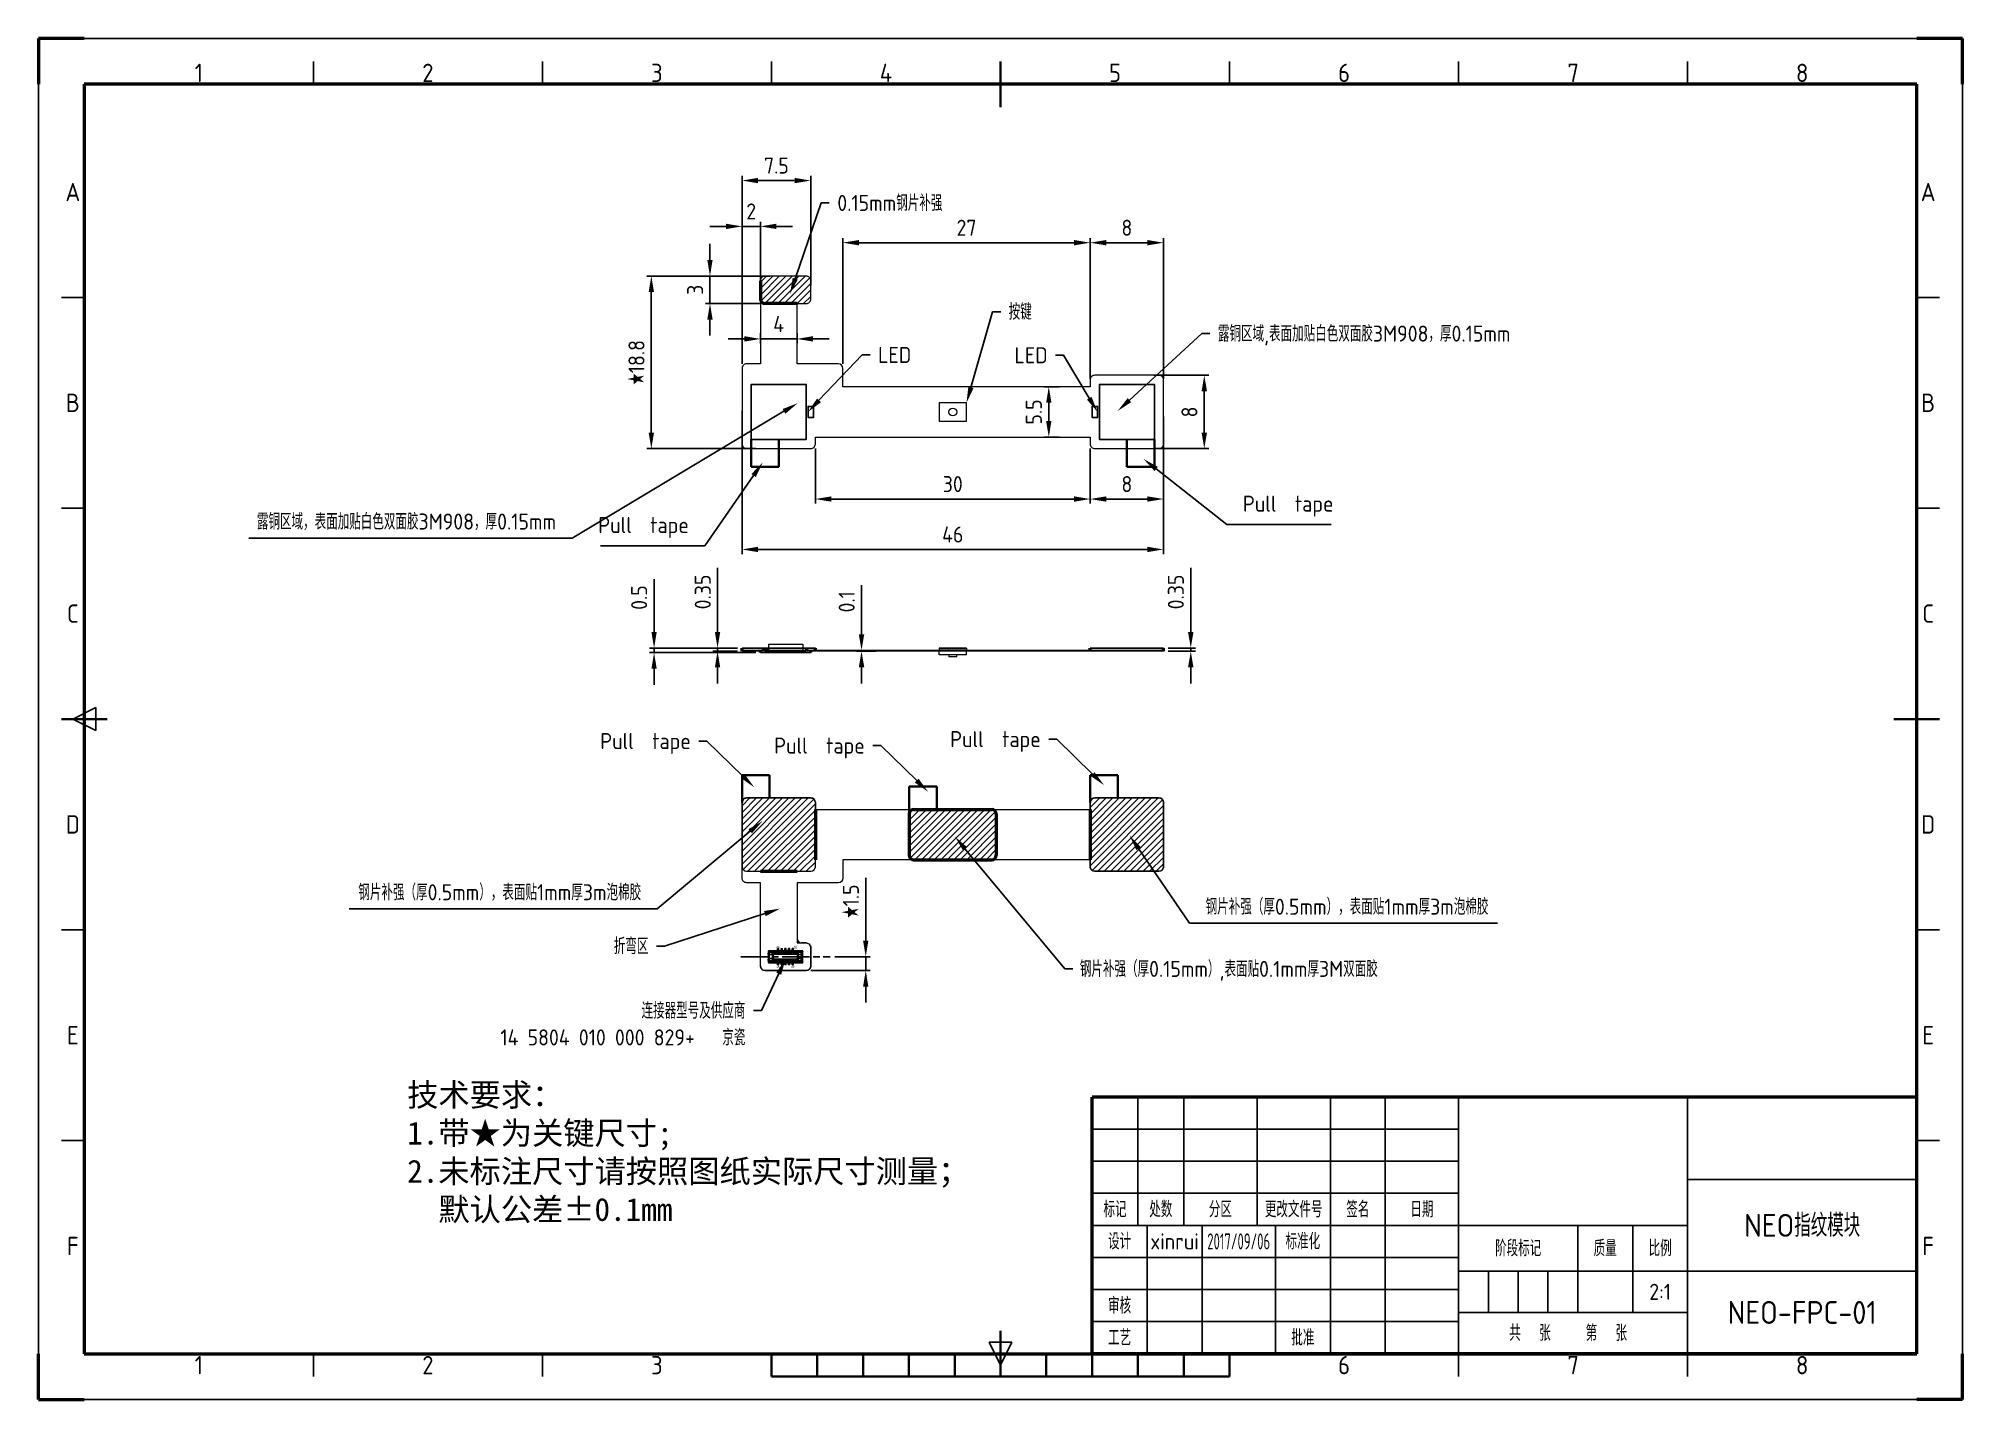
# Model space of a CAD drawing. Header units: millimetres. Extents: x 0 to 210, y 0 to 148.
import ezdxf
from ezdxf.enums import TextEntityAlignment as Align

# ---------------------------------------------------------------- set-up
doc = ezdxf.new("R2010")
doc.units = ezdxf.units.MM
doc.header["$LTSCALE"] = 0.5
doc.linetypes.add('AM_ISO08W050', pattern=[18, 12, -1.5, 3, -1.5])
doc.linetypes.add('AM_ISO08W050x2', pattern=[9, 6, -0.75, 1.5, -0.75])
for name, color, linetype, lineweight in [('AM_0', 7, 'Continuous', 50), ('AM_5', 3, 'Continuous', 25), ('AM_6', 2, 'Continuous', 35), ('AM_7', 4, 'AM_ISO08W050', 25), ('AM_8', 1, 'Continuous', 25), ('AM_BOR', 7, 'Continuous', 50)]:
    doc.layers.add(name, color=color, linetype=linetype, lineweight=lineweight)
doc.styles.add('ACGBTS', font='isocp.shx', dxfattribs={"bigfont": 'gbcbig.shx'})
doc.styles.get("Standard").update_dxf_attribs({"font": 'ISOCP.SHX', "bigfont": 'gbcbig.shx'})
doc.dimstyles.new('AM_GB$0', dxfattribs={"dimtxt": 3.5, "dimasz": 3.5, "dimexe": 1, "dimexo": 1, "dimgap": 1.5, "dimtad": 1, "dimdsep": 46, "dimtxsty": 'STANDARD', "dimcen": 0, "dimclrd": 256, "dimclre": 256, "dimclrt": 2, "dimadec": 0, "dimazin": 2, "dimtp": 0.1, "dimtm": 0.1, "dimtfac": 0.71, "dimtdec": 3, "dimtmove": 0, "dimatfit": 3, "dimfxl": 1, "dimlwd": -1, "dimlwe": -1, "dimarcsym": 0})
pattern_1 = [(45, (0, 0), (-0.3535534, 0.3535534), [])]

msp = doc.modelspace()

# ---------------------------------------------------------------- texts
at = {"color": 1, "char_height": 0.3, "width": 0.30352, "attachment_point": 1, "rotation": 270}
for s, insert in [('{\\fNSimSun|b0|i0|c134|p49;6}', (80.859, 49.458)), ('{\\fNSimSun|b0|i0|c134|p49;10}', (82.791, 49.603)), ('{\\fNSimSun|b0|i0|c134|p49;5}', (80.878, 47.293)), ('{\\fNSimSun|b0|i0|c134|p49;1}', (82.51, 47.313))]:
    msp.add_mtext(s, dxfattribs=dict(at, insert=insert))
at = {"layer": 'AM_5', "color": 2}
msp.add_text('钢片补强（厚0.15mm）,表面贴0.1mm厚3M双面胶', height=1.75, dxfattribs=at).set_placement((113.657, 46.106))
at = {"layer": 'AM_5', "color": 2, "insert": (128.731, 117.172), "char_height": 1.75, "attachment_point": 1}
msp.add_mtext('露铜区域,表面加贴白色双面胶3M908，厚0.15mm', dxfattribs=at)
at = {"layer": 'AM_6', "color": 7, "lineweight": 50, "insert": (40.241, 34.491), "char_height": 2.5, "attachment_point": 1}
msp.add_mtext_dynamic_manual_height_columns('{\\fSimSun|b0|i0|c134|p2;\\C2;技术要求：\\P1.带★为关键尺寸;\\P2.未标注尺寸请按照图纸实际尺寸测量；\\P  默认公差±0.1mm}', width=85.20866, gutter_width=12.5, heights=[0], dxfattribs=at)

# ---------------------------------------------------------------- blocks, each defined once
blk = doc.blocks.new('GB_A3')
for p, q in [((410, 287), (10, 287)), ((10, 287), (10, 10)), ((410, 10), (410, 287)), ((10, 10), (410, 10))]:
    blk.add_line(p, q)
at = {"layer": 'AM_BOR'}
for p, q in [((10, 297), (0, 297)), ((0, 297), (0, 287)), ((420, 297), (410, 297)), ((420, 287), (420, 297)), ((0, 0), (0, 10)), ((420, 0), (420, 10)), ((0, 0), (10, 0)), ((420, 0), (410, 0))]:
    blk.add_line(p, q, dxfattribs=at)
at = {"layer": 'AM_BOR', "color": 1, "lineweight": 25}
for p, q in [((0, 297), (420, 297)), ((0, 0), (0, 297)), ((420, 297), (420, 0)), ((60, 287), (60, 292)), ((110, 287), (110, 292)), ((160, 287), (160, 292)), ((260, 287), (260, 292)), ((310, 287), (310, 292)), ((360, 287), (360, 292)), ((10, 240.5), (5, 240.5)), ((415, 240.5), (410, 240.5)), ((10, 194.5), (5, 194.5)), ((415, 194.5), (410, 194.5)), ((7.5, 148.5), (12.5, 151)), ((12.5, 146), (7.5, 148.5)), ((12.5, 151), (12.5, 146)), ((10, 102.5), (5, 102.5)), ((415, 102.5), (410, 102.5)), ((10, 56.5), (5, 56.5)), ((415, 56.5), (410, 56.5)), ((60, 5), (60, 10)), ((110, 5), (110, 10)), ((210, 7.5), (207.5, 12.5)), ((207.5, 12.5), (212.5, 12.5)), ((212.5, 12.5), (210, 7.5)), ((310, 5), (310, 10)), ((360, 5), (360, 10)), ((420, 0), (0, 0))]:
    blk.add_line(p, q, dxfattribs=at)
at = {"layer": 'AM_BOR', "color": 2, "lineweight": 35}
for p, q in [((210, 282), (210, 292)), ((5, 148.5), (15, 148.5)), ((405, 148.5), (415, 148.5)), ((210, 5), (210, 15)), ((160, 5), (160, 10)), ((170, 5), (170, 10)), ((180, 5), (180, 10)), ((190, 5), (190, 10)), ((200, 5), (200, 10)), ((220, 5), (220, 10)), ((230, 5), (230, 10)), ((240, 5), (240, 10)), ((250, 5), (250, 10)), ((260, 5), (260, 10)), ((160, 5), (260, 5))]:
    blk.add_line(p, q, dxfattribs=at)
at = {"layer": 'AM_BOR', "color": 1, "lineweight": 25, "style": 'ACGBTS'}
for s, p in [('1', (35, 289.5)), ('2', (85, 289.5)), ('3', (135, 289.5)), ('4', (185, 289.5)), ('5', (235, 289.5)), ('6', (285, 289.5)), ('7', (335, 289.5)), ('8', (385, 289.5)), ('A', (7.5, 263.5)), ('A', (412.5, 263.5)), ('B', (7.5, 217.5)), ('B', (412.5, 217.5)), ('C', (7.5, 171.5)), ('C', (412.5, 171.5)), ('D', (7.5, 125.5)), ('D', (412.5, 125.5)), ('E', (7.5, 79.5)), ('E', (412.5, 79.5)), ('F', (7.5, 33.5)), ('F', (412.5, 33.5)), ('1', (35, 7.5)), ('2', (85, 7.5)), ('3', (135, 7.5)), ('6', (285, 7.5)), ('7', (335, 7.5)), ('8', (385, 7.5))]:
    blk.add_text(s, height=4, dxfattribs=at).set_placement(p, align=Align.MIDDLE)
blk = doc.blocks.new('GB_TITLE')
for p, q in [((0, 56), (-180, 56)), ((-180, 0), (-180, 56)), ((0, 0), (0, 56)), ((0, 0), (-180, 0))]:
    blk.add_line(p, q)
at = {"layer": 'AM_BOR', "color": 1, "lineweight": 25}
for p, q in [((-170, 28), (-170, 56)), ((-160, 28), (-160, 56)), ((-144, 28), (-144, 56)), ((-128, 28), (-128, 56)), ((-116, 28), (-116, 56)), ((-100, 0), (-100, 56)), ((-50, 0), (-50, 56)), ((-100, 49), (-180, 49)), ((-100, 42), (-180, 42)), ((0, 38), (-50, 38)), ((-100, 35), (-180, 35)), ((-100, 28), (-180, 28)), ((-168, 0), (-168, 28)), ((-156, 0), (-156, 28)), ((-140, 0), (-140, 28)), ((-128, 0), (-128, 28)), ((-116, 0), (-116, 28)), ((-50, 28), (-100, 28)), ((-74, 9), (-74, 28)), ((-62, 9), (-62, 28)), ((-100, 21), (-180, 21)), ((0, 18), (-100, 18)), ((-93.5, 9), (-93.5, 18)), ((-87, 9), (-87, 18)), ((-80.5, 9), (-80.5, 18)), ((-100, 14), (-180, 14)), ((-50, 9), (-100, 9)), ((-100, 7), (-180, 7))]:
    blk.add_line(p, q, dxfattribs=at)
at = {"layer": 'AM_BOR', "color": 1, "lineweight": 25, "style": 'ACGBTS'}
for s, p in [('标记', (-175, 31.5)), ('处数', (-165, 31.5)), ('更改文件号', (-136, 31.5)), ('签名', (-122, 31.5)), ('分区', (-152, 31.5)), ('日期', (-108, 31.5)), ('设计', (-174, 24.5)), ('标准化', (-134, 24.5)), ('阶段标记', (-87, 23)), ('质量', (-68, 23)), ('比例', (-56, 23)), ('审核', (-174, 10.5)), ('工艺', (-174, 3.5)), ('共  张', (-84.42, 4.53)), ('第  张 ', (-66.75, 4.5))]:
    blk.add_text(s, height=3.5, dxfattribs=at).set_placement(p, align=Align.MIDDLE_CENTER)
at = {"layer": 'AM_BOR', "color": 1, "lineweight": 25}
blk.add_text('批准', height=3.5, dxfattribs=at).set_placement((-134, 3.5), align=Align.MIDDLE_CENTER)
at = {"layer": 'AM_BOR', "color": 2, "lineweight": 35, "style": 'ACGBTS'}
for tag, height, p in [('GEN-TITLE-CMPNAME{9.6}', 5, (-25, 47)), ('GEN-TITLE-MAT1{9.6}', 5, (-75, 42)), ('GEN-TITLE-DWG{9.6}', 5, (-25, 28)), ('GEN-TITLE-NAME{3.2}', 3.5, (-162, 24.5)), ('GEN-TITLE-DAT{4.2}', 3.5, (-148, 24.5)), ('GEN-TITLE-STD{3.1}', 3.5, (-122, 24.5)), ('GEN-TITLE-STDDAT{4.0}', 3.5, (-108, 24.5)), ('GEN-TITLE-CHKM{3.2}', 3.5, (-162, 10.5)), ('GEN-TITLE-CHKD{4.2}', 3.5, (-148, 10.5)), ('GEN-TITLE-PHMRK1{1.5}', 3.5, (-96.75, 13.5)), ('GEN-TITLE-PHMRK2{1.5}', 3.5, (-90.25, 13.5)), ('GEN-TITLE-PHMRK3{1.5}', 3.5, (-83.75, 13.5)), ('GEN-TITLE-PHMRK4{1.5}', 3.5, (-77.25, 13.5)), ('GEN-TITLE-MASS{3.2}', 3.5, (-68, 13.5)), ('GEN-TITLE-SCA{3.2}', 3.5, (-56, 13.5)), ('GEN-TITLE-NR{9.6}', 5, (-25, 9)), ('GEN-TITLE-PROC{3.2}', 3.5, (-162, 3.5)), ('GEN-TITLE-PROCD{4.2}', 3.5, (-148, 3.5)), ('GEN-TITLE-APPM{3.1}', 3.5, (-122, 3.5)), ('GEN-TITLE-APPD{4.0}', 3.5, (-108, 3.5)), ('GEN-TITLE-QTY{1.5}', 3.5, (-84.42, 4.53)), ('GEN-TITLE-SHEET{1.5}', 3.5, (-66.75, 4.5))]:
    blk.add_attdef(tag, text='', height=height, dxfattribs=at).set_placement(p, align=Align.MIDDLE_CENTER)
blk = doc.blocks.new('*S675333')
at = {"layer": 'AM_5', "color": 3, "linetype": 'Continuous'}
for p, q in [((68.32, 49.46), (79.28, 53.02)), ((67.44, 49.46), (68.32, 49.46))]:
    blk.add_line(p, q, dxfattribs=at)
blk.add_trace([(79.37, 52.74), (79.19, 53.3), (80.95, 53.56)], dxfattribs=at)
at = {"layer": 'AM_5', "color": 2, "insert": (66.57, 50.34), "char_height": 1.75, "attachment_point": 3}
blk.add_mtext('折弯区', dxfattribs=at)
blk = doc.blocks.new('*S685434')
at = {"layer": 'AM_5', "color": 3, "linetype": 'Continuous'}
for p, q in [((85.44, 130.56), (82.6, 122.29)), ((86.31, 130.56), (85.44, 130.56))]:
    blk.add_line(p, q, dxfattribs=at)
blk.add_trace([(82.32, 122.39), (82.87, 122.2), (82.03, 120.64)], dxfattribs=at)
at = {"layer": 'AM_5', "color": 2, "insert": (87.19, 131.43), "char_height": 1.75, "attachment_point": 1}
blk.add_mtext('0.15mm钢片补强', dxfattribs=at)
blk = doc.blocks.new('*S695535')
at = {"layer": 'AM_5', "color": 3, "linetype": 'Continuous'}
for p, q in [((72.07, 71.84), (72.95, 71.84)), ((72.95, 71.84), (76.87, 68.03))]:
    blk.add_line(p, q, dxfattribs=at)
blk.add_trace([(76.66, 67.82), (77.07, 68.23), (78.12, 66.8)], dxfattribs=at)
at = {"layer": 'AM_5', "color": 2, "insert": (71.2, 72.72), "char_height": 1.75, "attachment_point": 3}
blk.add_mtext('Pull  tape', dxfattribs=at)
blk = doc.blocks.new('*S705636')
at = {"layer": 'AM_5', "color": 3, "linetype": 'Continuous'}
for p, q in [((91.06, 71.35), (91.93, 71.35)), ((91.93, 71.35), (95.85, 67.53))]:
    blk.add_line(p, q, dxfattribs=at)
blk.add_trace([(95.65, 67.32), (96.05, 67.74), (97.1, 66.31)], dxfattribs=at)
at = {"layer": 'AM_5', "color": 2, "insert": (90.18, 72.22), "char_height": 1.75, "attachment_point": 3}
blk.add_mtext('Pull  tape', dxfattribs=at)
blk = doc.blocks.new('*S715737')
at = {"layer": 'AM_5', "color": 3, "linetype": 'Continuous'}
for p, q in [((110.26, 72.06), (111.14, 72.06)), ((111.14, 72.06), (115.05, 68.24))]:
    blk.add_line(p, q, dxfattribs=at)
blk.add_trace([(114.85, 68.03), (115.26, 68.45), (116.31, 67.02)], dxfattribs=at)
at = {"layer": 'AM_5', "color": 2, "insert": (109.39, 72.93), "char_height": 1.75, "attachment_point": 3}
blk.add_mtext('Pull  tape', dxfattribs=at)
blk = doc.blocks.new('*D18')
at = {"layer": 'AM_5', "linetype": 'ByBlock', "transparency": 16777216}
for p, q in [((76.79, 107.88), (76.79, 92.25)), ((122.79, 107.25), (122.79, 92.25)), ((78.54, 92.75), (121.04, 92.75))]:
    blk.add_line(p, q, dxfattribs=at)
at = {"layer": 'AM_5', "transparency": 16777216}
for points in [[(78.54, 93.04), (78.54, 92.46), (76.79, 92.75)], [(121.04, 93.04), (121.04, 92.46), (122.79, 92.75)]]:
    blk.add_solid(points, dxfattribs=at)
at = {"layer": 'Defpoints', "color": 0, "transparency": 16777216}
for p in [(76.79, 108.38), (122.79, 107.75), (122.79, 92.75)]:
    blk.add_point(p, dxfattribs=at)
at = {"layer": 'AM_5', "color": 2, "transparency": 16777216, "insert": (99.79, 94.38), "char_height": 1.75, "attachment_point": 5}
blk.add_mtext('46', dxfattribs=at)
blk = doc.blocks.new('*D19')
at = {"layer": 'AM_5', "linetype": 'ByBlock', "transparency": 16777216}
for p, q in [((121.74, 111.75), (127.74, 111.75)), ((127.24, 105.5), (127.24, 110)), ((121.74, 103.75), (127.74, 103.75))]:
    blk.add_line(p, q, dxfattribs=at)
at = {"layer": 'AM_5', "transparency": 16777216}
for points in [[(126.95, 110), (127.54, 110), (127.24, 111.75)], [(126.95, 105.5), (127.54, 105.5), (127.24, 103.75)]]:
    blk.add_solid(points, dxfattribs=at)
at = {"layer": 'Defpoints', "color": 0, "transparency": 16777216}
for p in [(121.24, 111.75), (127.24, 111.75), (121.24, 103.75)]:
    blk.add_point(p, dxfattribs=at)
at = {"layer": 'AM_5', "color": 2, "transparency": 16777216, "insert": (125.62, 107.75), "char_height": 1.75, "attachment_point": 5, "rotation": 90}
blk.add_mtext('8', dxfattribs=at)
blk = doc.blocks.new('*D20')
at = {"layer": 'AM_5', "linetype": 'ByBlock', "transparency": 16777216}
for p, q in [((111.43, 110.5), (109.77, 110.5)), ((110.27, 106.75), (110.27, 108.75)), ((111.43, 105), (109.77, 105))]:
    blk.add_line(p, q, dxfattribs=at)
at = {"layer": 'AM_5', "transparency": 16777216}
for points in [[(109.98, 108.75), (110.56, 108.75), (110.27, 110.5)], [(109.98, 106.75), (110.56, 106.75), (110.27, 105)]]:
    blk.add_solid(points, dxfattribs=at)
at = {"layer": 'Defpoints', "color": 0, "transparency": 16777216}
for p in [(110.27, 110.5), (111.93, 110.5), (111.93, 105)]:
    blk.add_point(p, dxfattribs=at)
at = {"layer": 'AM_5', "color": 2, "transparency": 16777216, "insert": (108.64, 107.75), "char_height": 1.75, "attachment_point": 5, "rotation": 90}
blk.add_mtext('5.5', dxfattribs=at)
blk = doc.blocks.new('*D21')
at = {"layer": 'AM_5', "linetype": 'ByBlock', "transparency": 16777216}
for p, q in [((114.79, 103.75), (114.79, 97.75)), ((122.79, 104.36), (122.79, 97.75)), ((121.04, 98.25), (116.54, 98.25))]:
    blk.add_line(p, q, dxfattribs=at)
at = {"layer": 'AM_5', "transparency": 16777216}
for points in [[(116.54, 98.54), (116.54, 97.96), (114.79, 98.25)], [(121.04, 98.54), (121.04, 97.96), (122.79, 98.25)]]:
    blk.add_solid(points, dxfattribs=at)
at = {"layer": 'Defpoints', "color": 0, "transparency": 16777216}
for p in [(114.79, 104.25), (122.79, 104.86), (114.79, 98.25)]:
    blk.add_point(p, dxfattribs=at)
at = {"layer": 'AM_5', "color": 2, "transparency": 16777216, "insert": (118.79, 99.88), "char_height": 1.75, "attachment_point": 5}
blk.add_mtext('8', dxfattribs=at)
blk = doc.blocks.new('*D22')
at = {"layer": 'AM_5', "linetype": 'ByBlock', "transparency": 16777216}
for p, q in [((84.79, 103.75), (84.79, 97.75)), ((114.79, 103.75), (114.79, 97.75)), ((86.54, 98.25), (113.04, 98.25))]:
    blk.add_line(p, q, dxfattribs=at)
at = {"layer": 'AM_5', "transparency": 16777216}
for points in [[(86.54, 98.54), (86.54, 97.96), (84.79, 98.25)], [(113.04, 98.54), (113.04, 97.96), (114.79, 98.25)]]:
    blk.add_solid(points, dxfattribs=at)
at = {"layer": 'Defpoints', "color": 0, "transparency": 16777216}
for p in [(84.79, 104.25), (114.79, 104.25), (114.79, 98.25)]:
    blk.add_point(p, dxfattribs=at)
at = {"layer": 'AM_5', "color": 2, "transparency": 16777216, "insert": (99.79, 99.88), "char_height": 1.75, "attachment_point": 5}
blk.add_mtext('30', dxfattribs=at)
blk = doc.blocks.new('*D23')
at = {"layer": 'AM_5', "linetype": 'ByBlock', "transparency": 16777216}
for p, q in [((76.79, 113), (76.79, 128.5)), ((78.79, 122.03), (78.79, 128.5)), ((75.04, 128), (73.29, 128)), ((76.79, 128), (78.79, 128)), ((80.54, 128), (82.29, 128))]:
    blk.add_line(p, q, dxfattribs=at)
at = {"layer": 'AM_5', "transparency": 16777216}
for points in [[(75.04, 128.29), (75.04, 127.71), (76.79, 128)], [(80.54, 128.29), (80.54, 127.71), (78.79, 128)]]:
    blk.add_solid(points, dxfattribs=at)
at = {"layer": 'Defpoints', "color": 0, "transparency": 16777216}
for p in [(78.79, 128), (78.79, 121.53), (76.79, 112.5)]:
    blk.add_point(p, dxfattribs=at)
at = {"layer": 'AM_5', "color": 2, "transparency": 16777216, "insert": (77.79, 129.63), "char_height": 1.75, "attachment_point": 5}
blk.add_mtext('2', dxfattribs=at)
blk = doc.blocks.new('*D24')
at = {"layer": 'AM_5', "linetype": 'ByBlock', "transparency": 16777216}
for p, q in [((76.79, 113), (76.79, 133.5)), ((78.54, 133), (82.54, 133)), ((84.29, 121.58), (84.29, 133.5))]:
    blk.add_line(p, q, dxfattribs=at)
at = {"layer": 'AM_5', "transparency": 16777216}
for points in [[(78.54, 133.29), (78.54, 132.71), (76.79, 133)], [(82.54, 133.29), (82.54, 132.71), (84.29, 133)]]:
    blk.add_solid(points, dxfattribs=at)
at = {"layer": 'Defpoints', "color": 0, "transparency": 16777216}
for p in [(84.29, 133), (84.29, 121.08), (76.79, 112.5)]:
    blk.add_point(p, dxfattribs=at)
at = {"layer": 'AM_5', "color": 2, "transparency": 16777216, "insert": (80.54, 134.63), "char_height": 1.75, "attachment_point": 5}
blk.add_mtext('7.5', dxfattribs=at)
blk = doc.blocks.new('*D25')
at = {"layer": 'AM_5', "linetype": 'ByBlock', "transparency": 16777216}
for p, q in [((77.04, 115.72), (75.29, 115.72)), ((78.79, 116.36), (78.79, 115.22)), ((78.79, 115.72), (82.79, 115.72)), ((82.79, 116.36), (82.79, 115.22)), ((84.54, 115.72), (86.29, 115.72))]:
    blk.add_line(p, q, dxfattribs=at)
at = {"layer": 'AM_5', "transparency": 16777216}
for points in [[(77.04, 116.02), (77.04, 115.43), (78.79, 115.72)], [(84.54, 116.02), (84.54, 115.43), (82.79, 115.72)]]:
    blk.add_solid(points, dxfattribs=at)
at = {"layer": 'Defpoints', "color": 0, "transparency": 16777216}
for p in [(78.79, 116.86), (82.79, 116.86), (82.79, 115.72)]:
    blk.add_point(p, dxfattribs=at)
at = {"layer": 'AM_5', "color": 2, "transparency": 16777216, "insert": (80.79, 117.35), "char_height": 1.75, "attachment_point": 5}
blk.add_mtext('4', dxfattribs=at)
blk = doc.blocks.new('*S725838')
at = {"layer": 'AM_5', "color": 3, "linetype": 'Continuous'}
for p, q in [((78.91, 42.43), (80.8, 46.47)), ((78.03, 42.43), (78.91, 42.43))]:
    blk.add_line(p, q, dxfattribs=at)
blk.add_trace([(81.06, 46.34), (80.53, 46.59), (81.54, 48.05)], dxfattribs=at)
at = {"layer": 'AM_5', "color": 2, "insert": (77.16, 43.3), "char_height": 1.75, "attachment_point": 3}
blk.add_mtext('连接器型号及供应商\\P14 5804 010 000 829+   京瓷\\P', dxfattribs=at)
blk = doc.blocks.new('*D26')
at = {"layer": 'AM_5', "linetype": 'ByBlock', "transparency": 16777216}
for p, q in [((90.29, 50.06), (90.29, 56.92)), ((86.92, 48.31), (90.79, 48.31)), ((90.29, 46.81), (90.29, 48.31)), ((84.29, 46.81), (90.79, 46.81)), ((90.29, 45.06), (90.29, 43.31))]:
    blk.add_line(p, q, dxfattribs=at)
at = {"layer": 'AM_5', "transparency": 16777216}
for points in [[(90, 50.06), (90.58, 50.06), (90.29, 48.31)], [(90, 45.06), (90.58, 45.06), (90.29, 46.81)]]:
    blk.add_solid(points, dxfattribs=at)
at = {"layer": 'Defpoints', "color": 0, "transparency": 16777216}
for p in [(86.42, 48.31), (90.29, 48.31), (83.79, 46.81)]:
    blk.add_point(p, dxfattribs=at)
at = {"layer": 'AM_5', "color": 2, "transparency": 16777216, "insert": (88.67, 54.37), "char_height": 1.75, "attachment_point": 5, "rotation": 90}
blk.add_mtext('★1.5', dxfattribs=at)
blk = doc.blocks.new('*S756141')
at = {"layer": 'AM_5', "color": 3, "linetype": 'Continuous'}
for p, q in [((89.89, 113.97), (85.19, 109.02)), ((90.76, 113.97), (89.89, 113.97))]:
    blk.add_line(p, q, dxfattribs=at)
blk.add_trace([(84.98, 109.22), (85.41, 108.82), (83.99, 107.75)], dxfattribs=at)
at = {"layer": 'AM_5', "color": 2, "insert": (91.64, 114.84), "char_height": 1.75, "attachment_point": 1}
blk.add_mtext('LED', dxfattribs=at)
blk = doc.blocks.new('*S766242')
at = {"layer": 'AM_5', "color": 3, "linetype": 'Continuous'}
for p, q in [((111.01, 113.93), (111.89, 113.93)), ((111.89, 113.93), (114.69, 109.25))]:
    blk.add_line(p, q, dxfattribs=at)
blk.add_trace([(114.44, 109.1), (114.94, 109.4), (115.59, 107.75)], dxfattribs=at)
at = {"layer": 'AM_5', "color": 2, "insert": (110.14, 114.81), "char_height": 1.75, "attachment_point": 3}
blk.add_mtext('LED', dxfattribs=at)
blk = doc.blocks.new('*S776343')
at = {"layer": 'AM_5', "color": 3, "linetype": 'Continuous'}
for p, q in [((104.14, 118.69), (101.77, 110.43)), ((105.02, 118.69), (104.14, 118.69))]:
    blk.add_line(p, q, dxfattribs=at)
blk.add_trace([(101.49, 110.51), (102.05, 110.35), (101.29, 108.75)], dxfattribs=at)
at = {"layer": 'AM_5', "color": 2, "insert": (105.89, 119.56), "char_height": 1.75, "attachment_point": 1}
blk.add_mtext('按键', dxfattribs=at)
blk = doc.blocks.new('*D27')
at = {"layer": 'AM_5', "linetype": 'ByBlock', "transparency": 16777216}
for p, q in [((125.77, 83.74), (125.77, 90.74)), ((123.29, 81.99), (126.27, 81.99)), ((125.77, 81.64), (125.77, 81.99)), ((123.29, 81.64), (126.27, 81.64)), ((125.77, 79.89), (125.77, 78.14))]:
    blk.add_line(p, q, dxfattribs=at)
at = {"layer": 'AM_5', "transparency": 16777216}
for points in [[(125.47, 83.74), (126.06, 83.74), (125.77, 81.99)], [(125.47, 79.89), (126.06, 79.89), (125.77, 81.64)]]:
    blk.add_solid(points, dxfattribs=at)
at = {"layer": 'Defpoints', "color": 0, "transparency": 16777216}
for p in [(122.79, 81.99), (125.77, 81.99), (122.79, 81.64)]:
    blk.add_point(p, dxfattribs=at)
at = {"layer": 'AM_5', "color": 2, "transparency": 16777216, "insert": (124.14, 88.11), "char_height": 1.75, "attachment_point": 5, "rotation": 90}
blk.add_mtext('0.35', dxfattribs=at)
blk = doc.blocks.new('*D28')
at = {"layer": 'AM_5', "linetype": 'ByBlock', "transparency": 16777216}
for p, q in [((74.12, 83.74), (74.12, 90.74)), ((76.29, 81.99), (73.62, 81.99)), ((74.12, 81.64), (74.12, 81.99)), ((76.29, 81.64), (73.62, 81.64)), ((74.12, 79.89), (74.12, 78.14))]:
    blk.add_line(p, q, dxfattribs=at)
at = {"layer": 'AM_5', "transparency": 16777216}
for points in [[(73.83, 83.74), (74.41, 83.74), (74.12, 81.99)], [(73.83, 79.89), (74.41, 79.89), (74.12, 81.64)]]:
    blk.add_solid(points, dxfattribs=at)
at = {"layer": 'Defpoints', "color": 0, "transparency": 16777216}
for p in [(74.12, 81.99), (76.79, 81.99), (76.79, 81.64)]:
    blk.add_point(p, dxfattribs=at)
at = {"layer": 'AM_5', "color": 2, "transparency": 16777216, "insert": (72.5, 88.11), "char_height": 1.75, "attachment_point": 5, "rotation": 90}
blk.add_mtext('0.35', dxfattribs=at)
blk = doc.blocks.new('*D29')
at = {"layer": 'AM_5', "linetype": 'ByBlock', "transparency": 16777216}
for p, q in [((89.83, 83.49), (89.83, 88.84)), ((91.39, 81.74), (89.33, 81.74)), ((91.39, 81.64), (89.33, 81.64)), ((89.83, 81.64), (89.83, 81.74)), ((89.83, 79.89), (89.83, 78.14))]:
    blk.add_line(p, q, dxfattribs=at)
at = {"layer": 'AM_5', "transparency": 16777216}
for points in [[(89.54, 83.49), (90.13, 83.49), (89.83, 81.74)], [(89.54, 79.89), (90.13, 79.89), (89.83, 81.64)]]:
    blk.add_solid(points, dxfattribs=at)
at = {"layer": 'Defpoints', "color": 0, "transparency": 16777216}
for p in [(89.83, 81.74), (91.89, 81.74), (91.89, 81.64)]:
    blk.add_point(p, dxfattribs=at)
at = {"layer": 'AM_5', "color": 2, "transparency": 16777216, "insert": (88.21, 87.04), "char_height": 1.75, "attachment_point": 5, "rotation": 90}
blk.add_mtext('0.1', dxfattribs=at)
blk = doc.blocks.new('*D30')
at = {"layer": 'AM_5', "linetype": 'ByBlock', "transparency": 16777216}
for p, q in [((67.19, 83.74), (67.19, 89.51)), ((76.29, 81.99), (66.69, 81.99)), ((67.19, 81.49), (67.19, 81.99)), ((78.29, 81.49), (66.69, 81.49)), ((67.19, 79.74), (67.19, 77.99))]:
    blk.add_line(p, q, dxfattribs=at)
at = {"layer": 'AM_5', "transparency": 16777216}
for points in [[(66.9, 83.74), (67.48, 83.74), (67.19, 81.99)], [(66.9, 79.74), (67.48, 79.74), (67.19, 81.49)]]:
    blk.add_solid(points, dxfattribs=at)
at = {"layer": 'Defpoints', "color": 0, "transparency": 16777216}
for p in [(76.79, 81.99), (67.19, 81.49), (78.79, 81.49)]:
    blk.add_point(p, dxfattribs=at)
at = {"layer": 'AM_5', "color": 2, "transparency": 16777216, "insert": (65.56, 87.5), "char_height": 1.75, "attachment_point": 5, "rotation": 90}
blk.add_mtext('0.5', dxfattribs=at)
blk = doc.blocks.new('*D31')
at = {"layer": 'AM_5', "linetype": 'ByBlock', "transparency": 16777216}
for p, q in [((79.83, 122.58), (66.39, 122.58)), ((66.89, 105.5), (66.89, 120.83)), ((78.29, 103.75), (66.39, 103.75))]:
    blk.add_line(p, q, dxfattribs=at)
at = {"layer": 'AM_5', "transparency": 16777216}
for points in [[(66.6, 120.83), (67.18, 120.83), (66.89, 122.58)], [(66.6, 105.5), (67.18, 105.5), (66.89, 103.75)]]:
    blk.add_solid(points, dxfattribs=at)
at = {"layer": 'Defpoints', "color": 0, "transparency": 16777216}
for p in [(66.89, 122.58), (80.33, 122.58), (78.79, 103.75)]:
    blk.add_point(p, dxfattribs=at)
at = {"layer": 'AM_5', "color": 2, "transparency": 16777216, "insert": (65.27, 113.16), "char_height": 1.75, "attachment_point": 5, "rotation": 90}
blk.add_mtext('★18.8', dxfattribs=at)
blk = doc.blocks.new('*D44')
at = {"layer": 'AM_5', "linetype": 'ByBlock', "transparency": 16777216}
for p, q in [((87.79, 113), (87.79, 126.72)), ((89.54, 126.22), (113.04, 126.22)), ((114.79, 111.75), (114.79, 126.72))]:
    blk.add_line(p, q, dxfattribs=at)
at = {"layer": 'AM_5', "transparency": 16777216}
for points in [[(89.54, 126.51), (89.54, 125.93), (87.79, 126.22)], [(113.04, 126.51), (113.04, 125.93), (114.79, 126.22)]]:
    blk.add_solid(points, dxfattribs=at)
at = {"layer": 'Defpoints', "color": 0, "transparency": 16777216}
for p in [(114.79, 126.22), (87.79, 112.5), (114.79, 111.25)]:
    blk.add_point(p, dxfattribs=at)
at = {"layer": 'AM_5', "color": 2, "transparency": 16777216, "insert": (101.29, 127.85), "char_height": 1.75, "attachment_point": 5}
blk.add_mtext('27', dxfattribs=at)
blk = doc.blocks.new('*D45')
at = {"layer": 'AM_5', "linetype": 'ByBlock', "transparency": 16777216}
for p, q in [((114.79, 111.38), (114.79, 126.72)), ((116.54, 126.22), (121.04, 126.22)), ((122.79, 111.38), (122.79, 126.72))]:
    blk.add_line(p, q, dxfattribs=at)
at = {"layer": 'AM_5', "transparency": 16777216}
for points in [[(116.54, 126.51), (116.54, 125.93), (114.79, 126.22)], [(121.04, 126.51), (121.04, 125.93), (122.79, 126.22)]]:
    blk.add_solid(points, dxfattribs=at)
at = {"layer": 'Defpoints', "color": 0, "transparency": 16777216}
for p in [(122.79, 126.22), (114.79, 110.88), (122.79, 110.88)]:
    blk.add_point(p, dxfattribs=at)
at = {"layer": 'AM_5', "color": 2, "transparency": 16777216, "insert": (118.79, 127.85), "char_height": 1.75, "attachment_point": 5}
blk.add_mtext('8', dxfattribs=at)
blk = doc.blocks.new('*D46')
at = {"layer": 'AM_5', "linetype": 'ByBlock', "transparency": 16777216}
for p, q in [((73.29, 124.33), (73.29, 126.08)), ((78.79, 122.58), (72.79, 122.58)), ((73.29, 122.58), (73.29, 119.58)), ((78.79, 119.58), (72.79, 119.58)), ((73.29, 117.83), (73.29, 116.08))]:
    blk.add_line(p, q, dxfattribs=at)
at = {"layer": 'AM_5', "transparency": 16777216}
for points in [[(73, 124.33), (73.58, 124.33), (73.29, 122.58)], [(73, 117.83), (73.58, 117.83), (73.29, 119.58)]]:
    blk.add_solid(points, dxfattribs=at)
at = {"layer": 'Defpoints', "color": 0, "transparency": 16777216}
for p in [(79.29, 122.58), (73.29, 119.58), (79.29, 119.58)]:
    blk.add_point(p, dxfattribs=at)
at = {"layer": 'AM_5', "color": 2, "transparency": 16777216, "insert": (71.67, 121.08), "char_height": 1.75, "attachment_point": 5, "rotation": 90}
blk.add_mtext('3', dxfattribs=at)
blk = doc.blocks.new('*S7047')
at = {"layer": 'AM_5'}
for p, q in [((125.64, 51.97), (120.07, 60.11)), ((159.26, 51.97), (125.64, 51.97))]:
    blk.add_line(p, q, dxfattribs=at)
at = {"layer": 'AM_5', "linetype": 'Continuous'}
blk.add_trace([(120.31, 60.27), (119.83, 59.94), (119.08, 61.55)], dxfattribs=at)
at = {"layer": 'AM_5', "color": 2, "insert": (127.39, 52.84), "char_height": 1.75, "attachment_point": 7}
blk.add_mtext('钢片补强（厚0.5mm），表面贴1mm厚3m泡棉胶', dxfattribs=at)
blk = doc.blocks.new('*S7148')
at = {"layer": 'AM_5'}
for p, q in [((67.53, 53.54), (77.69, 62)), ((33.92, 53.54), (67.53, 53.54))]:
    blk.add_line(p, q, dxfattribs=at)
at = {"layer": 'AM_5', "linetype": 'Continuous'}
blk.add_trace([(77.87, 61.78), (77.5, 62.23), (79.03, 63.12)], dxfattribs=at)
at = {"layer": 'AM_5', "color": 2, "insert": (65.78, 54.41), "char_height": 1.75, "attachment_point": 9}
blk.add_mtext('钢片补强（厚0.5mm），表面贴1mm厚3m泡棉胶', dxfattribs=at)
blk = doc.blocks.new('*S50')
at = {"layer": 'AM_5'}
for p, q in [((58.24, 93.99), (81.37, 107.82)), ((22.96, 93.99), (58.24, 93.99))]:
    blk.add_line(p, q, dxfattribs=at)
at = {"layer": 'AM_5', "linetype": 'Continuous'}
blk.add_trace([(81.52, 107.56), (81.22, 108.07), (82.87, 108.71)], dxfattribs=at)
at = {"layer": 'AM_5', "color": 2, "insert": (56.49, 94.86), "char_height": 1.75, "attachment_point": 9}
blk.add_mtext('露铜区域，表面加贴白色双面胶3M908，厚0.15mm', dxfattribs=at)
blk = doc.blocks.new('*S51')
at = {"layer": 'AM_5'}
for p, q in [((72.73, 93.14), (78.05, 100.81)), ((61.35, 93.14), (72.73, 93.14))]:
    blk.add_line(p, q, dxfattribs=at)
at = {"layer": 'AM_5', "linetype": 'Continuous'}
blk.add_trace([(78.29, 100.65), (77.81, 100.98), (79.05, 102.25)], dxfattribs=at)
at = {"layer": 'AM_5', "color": 2, "insert": (70.98, 94.01), "char_height": 1.75, "attachment_point": 9}
blk.add_mtext('Pull  tape\\P', dxfattribs=at)
blk = doc.blocks.new('*S52')
at = {"layer": 'AM_5'}
for p, q in [((129.71, 95.47), (121.99, 101.54)), ((141.09, 95.47), (129.71, 95.47))]:
    blk.add_line(p, q, dxfattribs=at)
at = {"layer": 'AM_5', "linetype": 'Continuous'}
blk.add_trace([(122.17, 101.76), (121.81, 101.31), (120.62, 102.62)], dxfattribs=at)
at = {"layer": 'AM_5', "color": 2, "insert": (131.46, 96.34), "char_height": 1.75, "attachment_point": 7}
blk.add_mtext('Pull  tape\\P', dxfattribs=at)

# ---------------------------------------------------------------- dimensions: what is measured, and where the dimension line sits
at = {"layer": 'AM_5'}
for base, p1, p2, override, picture, middle in [((84.291, 133.001), (76.791, 112.502), (84.291, 121.076), {"dimscale": 0.5}, '*D24', (80.541, 134.626)), ((114.791, 126.222), (87.791, 112.503), (114.791, 111.252), {"dimscale": 0.5, "dimdec": 1, "dimarcsym": 1}, '*D44', (101.291, 127.847)), ((122.791, 126.222), (114.791, 110.877), (122.791, 110.877), {"dimscale": 0.5, "dimdec": 1, "dimarcsym": 1}, '*D45', (118.791, 127.847))]:
    dim = msp.add_linear_dim(base=base, p1=p1, p2=p2, dimstyle='AM_GB$0', override=override, dxfattribs=at)
    dim.commit()
    dim.dimension.update_dxf_attribs({"geometry": picture, "text_midpoint": middle})
dim = msp.add_linear_dim(base=(78.791, 128.001), p1=(76.791, 112.502), p2=(78.791, 121.529), dimstyle='AM_GB$0', override={"dimscale": 0.5}, dxfattribs=at)
dim.commit()
dim.dimension.update_dxf_attribs({"geometry": '*D23', "text_midpoint": (77.791, 128.001), "dimtype": 160})
for base, p1, p2, angle, override, picture, middle in [((73.291, 119.576), (79.291, 122.576), (79.291, 119.576), 90, {"dimscale": 0.5, "dimdec": 1, "dimarcsym": 1}, '*D46', (71.666, 121.076)), ((82.791, 115.724), (78.791, 116.865), (82.791, 116.865), 0, {"dimscale": 0.5}, '*D25', (80.791, 117.349)), ((127.245, 111.752), (121.245, 103.752), (121.245, 111.752), 90, {"dimscale": 0.5}, '*D19', (125.62, 107.752)), ((110.269, 110.502), (111.934, 105.002), (111.934, 110.502), 90, {"dimscale": 0.5}, '*D20', (108.644, 107.752)), ((122.791, 92.752), (76.791, 108.377), (122.791, 107.752), 0, {"dimscale": 0.5}, '*D18', (99.791, 94.377)), ((114.791, 98.252), (84.791, 104.252), (114.791, 104.252), 0, {"dimscale": 0.5}, '*D22', (99.791, 99.877)), ((114.791, 98.252), (122.791, 104.86), (114.791, 104.252), 0, {"dimscale": 0.5}, '*D21', (118.791, 99.877)), ((74.122, 81.99), (76.791, 81.64), (76.791, 81.99), 90, {"dimscale": 0.5}, '*D28', (72.497, 88.115)), ((125.767, 81.99), (122.791, 81.64), (122.791, 81.99), 90, {"dimscale": 0.5}, '*D27', (124.142, 88.115)), ((89.833, 81.74), (91.895, 81.64), (91.895, 81.74), 90, {"dimscale": 0.5}, '*D29', (88.208, 87.041))]:
    dim = msp.add_linear_dim(base=base, p1=p1, p2=p2, angle=angle, dimstyle='AM_GB$0', override=override, dxfattribs=at)
    dim.commit()
    dim.dimension.update_dxf_attribs({"geometry": picture, "text_midpoint": middle})
for base, p1, p2, override, picture, middle in [((66.891, 122.576), (78.785, 103.752), (80.329, 122.576), {"dimscale": 0.5, "dimdec": 1}, '*D31', (65.266, 113.164)), ((90.291, 48.311), (83.791, 46.811), (86.421, 48.311), {"dimscale": 0.5}, '*D26', (88.666, 54.367))]:
    dim = msp.add_linear_dim(base=base, p1=p1, p2=p2, angle=90, text='★<>', dimstyle='AM_GB$0', override=override, dxfattribs=at)
    dim.commit()
    dim.dimension.update_dxf_attribs({"geometry": picture, "text_midpoint": middle})
dim = msp.add_linear_dim(base=(67.19, 81.49), p1=(76.791, 81.99), p2=(78.791, 81.49), angle=90, dimstyle='AM_GB$0', override={"dimscale": 0.5}, dxfattribs=at)
dim.commit()
dim.dimension.update_dxf_attribs({"geometry": '*D30', "text_midpoint": (67.19, 87.502), "dimtype": 160})

# ---------------------------------------------------------------- hatches: boundary and pattern name
at = {"layer": 'AM_8'}
h = msp.add_hatch(dxfattribs=at)
h.set_pattern_fill('_U', color=256, scale=0.5, angle=45, style=0, pattern_type=0)
h.set_pattern_definition(pattern_1)
edge = h.paths.add_edge_path()
edge.add_line((84.291, 120.076), (84.291, 122.076))
edge.add_arc((83.791, 122.076), 0.5, 360, 450)
edge.add_line((83.791, 122.576), (79.291, 122.576))
edge.add_arc((79.291, 122.076), 0.5, 90, 180)
edge.add_line((78.791, 122.076), (78.791, 120.076))
edge.add_arc((79.291, 120.076), 0.5, 180, 270)
edge.add_line((79.291, 119.576), (83.791, 119.576))
edge.add_arc((83.791, 120.076), 0.5, 270, 360)
h = msp.add_hatch(dxfattribs=at)
h.set_pattern_fill('_U', color=256, scale=0.5, angle=45, style=0, pattern_type=0)
h.set_pattern_definition(pattern_1)
edge = h.paths.add_edge_path()
edge.add_line((77.291, 57.636), (84.291, 57.636))
edge.add_arc((84.291, 58.136), 0.5, 270, 360)
edge.add_line((84.791, 58.136), (84.791, 65.136))
edge.add_arc((84.291, 65.136), 0.5, 0, 90)
edge.add_line((84.291, 65.636), (77.291, 65.636))
edge.add_arc((77.291, 65.136), 0.5, 90, 180)
edge.add_line((76.791, 65.136), (76.791, 58.136))
edge.add_arc((77.291, 58.136), 0.5, 180, 270)
h = msp.add_hatch(dxfattribs=at)
h.set_pattern_fill('_U', color=256, scale=0.5, angle=45, style=0, pattern_type=0)
h.set_pattern_definition(pattern_1)
edge = h.paths.add_edge_path()
edge.add_line((114.791, 65.136), (114.791, 64.386))
edge.add_line((114.791, 64.386), (114.78, 58.886))
edge.add_line((114.78, 58.886), (114.791, 58.886))
edge.add_line((114.791, 58.886), (114.791, 58.136))
edge.add_arc((115.291, 58.136), 0.5, 180, 270)
edge.add_line((115.291, 57.636), (122.291, 57.636))
edge.add_arc((122.291, 58.136), 0.5, 270, 360)
edge.add_line((122.791, 58.136), (122.791, 65.136))
edge.add_arc((122.291, 65.136), 0.5, 0, 90)
edge.add_line((122.291, 65.636), (115.291, 65.636))
edge.add_arc((115.291, 65.136), 0.5, 90, 180)
h = msp.add_hatch(dxfattribs=at)
h.set_pattern_fill('_U', color=256, scale=0.5, angle=45, style=0, pattern_type=0)
h.set_pattern_definition(pattern_1)
edge = h.paths.add_edge_path()
edge.add_line((95.041, 63.886), (95.041, 59.386))
edge.add_arc((95.541, 59.386), 0.5, 180, 270)
edge.add_line((95.541, 58.886), (104.041, 58.886))
edge.add_arc((104.041, 59.386), 0.5, 270, 360)
edge.add_line((104.541, 59.386), (104.541, 63.886))
edge.add_arc((104.041, 63.886), 0.5, 0, 90)
edge.add_line((104.041, 64.386), (95.541, 64.386))
edge.add_arc((95.541, 63.886), 0.5, 90, 180)

# ---------------------------------------------------------------- linework, layer by layer
at = {"color": 7, "linetype": 'Continuous', "lineweight": 15}
for p, q in [((84.791, 81.99), (76.791, 81.99)), ((79.661, 82.415), (79.661, 81.74)), ((79.661, 82.415), (83.421, 82.415)), ((83.421, 82.415), (83.421, 81.74)), ((101.291, 81.99), (98.291, 81.99)), ((98.291, 81.99), (98.291, 81.74)), ((101.291, 81.99), (101.291, 81.74)), ((122.791, 81.99), (114.787, 81.99)), ((84.791, 81.89), (76.791, 81.89)), ((76.791, 81.64), (76.791, 81.74)), ((76.791, 81.74), (77.291, 81.74)), ((77.291, 81.64), (76.791, 81.64)), ((77.291, 81.74), (77.291, 81.64)), ((77.291, 81.74), (78.791, 81.74)), ((78.791, 81.64), (77.291, 81.64)), ((78.791, 81.64), (78.791, 81.74)), ((78.791, 81.74), (79.291, 81.74)), ((79.291, 81.64), (78.791, 81.64)), ((78.791, 81.49), (84.291, 81.49)), ((78.995, 81.84), (78.995, 81.74)), ((79.239, 81.84), (79.239, 81.74)), ((79.291, 81.74), (79.291, 81.64)), ((79.291, 81.74), (83.791, 81.74)), ((79.291, 81.64), (83.791, 81.64)), ((79.518, 81.84), (79.518, 81.74)), ((83.723, 81.84), (83.723, 81.74)), ((83.846, 81.84), (83.723, 81.84)), ((83.791, 81.64), (83.791, 81.74)), ((83.791, 81.74), (84.291, 81.74)), ((84.291, 81.64), (83.791, 81.64)), ((83.846, 81.84), (83.846, 81.74)), ((83.918, 81.84), (83.846, 81.84)), ((83.918, 81.84), (83.918, 81.74)), ((84.291, 81.74), (84.291, 81.64)), ((84.291, 81.74), (84.791, 81.74)), ((84.791, 81.64), (84.291, 81.64)), ((84.791, 81.74), (84.791, 81.64)), ((114.791, 81.74), (84.791, 81.74)), ((114.791, 81.64), (84.791, 81.64)), ((101.291, 81.89), (98.291, 81.89)), ((98.291, 81.255), (98.291, 81.64)), ((101.291, 81.255), (98.291, 81.255)), ((99.366, 81.255), (99.366, 81.04)), ((100.216, 81.04), (99.366, 81.04)), ((100.216, 81.04), (100.216, 81.255)), ((101.291, 81.255), (101.291, 81.64)), ((122.791, 81.89), (114.787, 81.89)), ((114.791, 81.64), (114.791, 81.74)), ((114.791, 81.74), (115.291, 81.74)), ((115.291, 81.64), (114.791, 81.64)), ((115.291, 81.74), (115.291, 81.64)), ((115.291, 81.74), (122.291, 81.74)), ((122.291, 81.64), (115.291, 81.64)), ((122.291, 81.64), (122.291, 81.74)), ((122.291, 81.74), (122.791, 81.74)), ((122.791, 81.64), (122.291, 81.64)), ((122.791, 81.74), (122.791, 81.64)), ((76.791, 65.136), (76.791, 58.136)), ((84.291, 65.636), (77.291, 65.636)), ((84.791, 64.386), (84.791, 65.136)), ((114.791, 65.136), (114.791, 64.386)), ((122.291, 65.636), (115.291, 65.636)), ((122.791, 58.136), (122.791, 65.136)), ((84.791, 64.386), (114.791, 64.386)), ((84.791, 58.136), (84.791, 58.886)), ((114.791, 58.886), (114.791, 58.136)), ((77.291, 57.636), (78.791, 57.636)), ((82.791, 57.636), (84.291, 57.636)), ((115.291, 57.636), (122.291, 57.636)), ((79.641, 48.561), (79.641, 48.711)), ((79.661, 48.711), (79.641, 48.711)), ((79.661, 48.561), (79.641, 48.561)), ((83.421, 48.761), (79.66, 48.761)), ((83.421, 48.968), (79.661, 48.968)), ((79.661, 48.968), (79.661, 47.653)), ((79.661, 47.753), (79.661, 48.868)), ((79.766, 48.868), (79.661, 48.868)), ((79.711, 48.868), (79.711, 47.753)), ((80.19, 48.923), (79.733, 48.923)), ((80.191, 48.968), (79.761, 48.968)), ((80.132, 48.852), (79.783, 48.852)), ((79.784, 48.121), (79.784, 48.501)), ((80.131, 48.501), (79.784, 48.501)), ((79.787, 48.501), (79.787, 48.849)), ((79.841, 48.501), (79.841, 48.795)), ((80.091, 48.795), (79.841, 48.795)), ((80.091, 48.501), (80.091, 48.795)), ((80.131, 48.121), (80.131, 48.501)), ((80.132, 48.852), (80.19, 48.888)), ((80.19, 48.842), (80.19, 48.968)), ((80.19, 48.968), (80.39, 48.881)), ((80.19, 48.842), (80.191, 48.829)), ((80.191, 48.829), (80.19, 48.842)), ((80.191, 47.792), (80.191, 48.829)), ((82.891, 48.736), (80.191, 48.736)), ((80.191, 48.611), (82.891, 48.611)), ((80.231, 48.571), (80.191, 48.611)), ((80.231, 48.051), (80.231, 48.571)), ((82.851, 48.571), (80.231, 48.571)), ((82.691, 48.881), (80.39, 48.881)), ((80.39, 48.881), (80.666, 48.881)), ((80.816, 49.211), (80.666, 49.211)), ((80.666, 49.211), (80.666, 49.011)), ((80.816, 49.211), (80.666, 49.211)), ((80.666, 48.881), (80.666, 49.211)), ((80.666, 49.011), (80.816, 49.011)), ((80.666, 49.011), (80.816, 49.011)), ((80.666, 48.963), (80.816, 48.963)), ((80.816, 48.959), (80.666, 48.959)), ((80.666, 48.911), (80.816, 48.911)), ((80.816, 49.011), (80.816, 49.211)), ((80.816, 48.881), (80.816, 49.211)), ((81.066, 49.211), (81.216, 49.211)), ((81.066, 48.881), (81.066, 49.211)), ((81.066, 49.011), (81.216, 49.011)), ((81.066, 49.011), (81.216, 49.011)), ((81.066, 48.963), (81.216, 48.963)), ((81.066, 48.959), (81.216, 48.959)), ((81.066, 48.911), (81.216, 48.911)), ((81.216, 48.881), (81.216, 49.211)), ((81.616, 49.211), (81.466, 49.211)), ((81.466, 48.881), (81.466, 49.211)), ((81.466, 49.011), (81.616, 49.011)), ((81.466, 48.963), (81.616, 48.963)), ((81.466, 48.959), (81.616, 48.959)), ((81.466, 48.911), (81.616, 48.911)), ((81.616, 48.881), (81.616, 49.211)), ((82.016, 49.211), (81.866, 49.211)), ((81.866, 48.881), (81.866, 49.211)), ((81.866, 49.011), (82.016, 49.011)), ((81.866, 48.963), (82.016, 48.963)), ((81.866, 48.959), (82.016, 48.959)), ((81.866, 48.911), (82.016, 48.911)), ((82.016, 48.881), (82.016, 49.211)), ((82.416, 49.211), (82.266, 49.211)), ((82.266, 49.211), (82.266, 49.011)), ((82.416, 49.211), (82.266, 49.211)), ((82.266, 48.881), (82.266, 49.211)), ((82.266, 49.011), (82.416, 49.011)), ((82.266, 49.011), (82.416, 49.011)), ((82.266, 48.963), (82.416, 48.963)), ((82.416, 48.959), (82.266, 48.959)), ((82.266, 48.911), (82.416, 48.911)), ((82.416, 49.011), (82.416, 49.211)), ((82.416, 48.881), (82.416, 49.211)), ((82.691, 48.881), (82.891, 48.968)), ((82.851, 48.571), (82.891, 48.611)), ((82.851, 48.051), (82.851, 48.571)), ((82.89, 48.968), (83.321, 48.968)), ((82.891, 48.968), (82.891, 48.838)), ((83.348, 48.923), (82.891, 48.923)), ((82.95, 48.852), (82.891, 48.888)), ((82.891, 47.792), (82.891, 48.829)), ((83.298, 48.852), (82.95, 48.852)), ((83.297, 48.501), (82.95, 48.501)), ((82.95, 48.121), (82.95, 48.501)), ((83.241, 48.795), (82.991, 48.795)), ((82.991, 48.501), (82.991, 48.795)), ((83.241, 48.501), (83.241, 48.795)), ((83.791, 49.811), (83.291, 49.811)), ((83.295, 48.501), (83.295, 48.849)), ((83.297, 48.121), (83.297, 48.501)), ((83.421, 48.868), (83.315, 48.868)), ((83.371, 48.868), (83.371, 47.753)), ((83.421, 47.653), (83.421, 48.968)), ((83.421, 47.753), (83.421, 48.868)), ((83.441, 48.711), (83.421, 48.711)), ((83.441, 48.561), (83.421, 48.561)), ((83.441, 48.561), (83.441, 48.711)), ((84.291, 47.311), (84.291, 49.311)), ((79.291, 46.811), (83.791, 46.811)), ((79.641, 47.91), (79.641, 48.06)), ((79.661, 48.06), (79.641, 48.06)), ((79.661, 47.91), (79.641, 47.91)), ((83.421, 47.861), (79.661, 47.861)), ((79.766, 47.753), (79.661, 47.753)), ((79.661, 47.653), (83.421, 47.653)), ((80.19, 47.698), (79.733, 47.698)), ((80.191, 47.653), (79.761, 47.653)), ((80.131, 47.769), (79.783, 47.769)), ((80.131, 48.121), (79.784, 48.121)), ((79.787, 47.772), (79.787, 48.121)), ((79.841, 47.826), (79.841, 48.121)), ((80.091, 47.826), (79.841, 47.826)), ((80.091, 47.826), (80.091, 48.121)), ((80.362, 47.853), (80.19, 47.778)), ((80.19, 47.653), (80.19, 47.778)), ((80.19, 47.653), (80.39, 47.741)), ((80.191, 48.011), (80.231, 48.051)), ((82.891, 48.011), (80.191, 48.011)), ((82.891, 47.886), (80.191, 47.886)), ((82.851, 48.051), (80.231, 48.051)), ((82.722, 47.866), (80.359, 47.866)), ((80.39, 47.741), (80.39, 47.741)), ((80.39, 47.741), (82.691, 47.741)), ((80.666, 47.411), (80.666, 47.741)), ((80.816, 47.71), (80.666, 47.71)), ((80.816, 47.662), (80.666, 47.662)), ((80.666, 47.658), (80.816, 47.658)), ((80.816, 47.61), (80.666, 47.61)), ((80.666, 47.61), (80.666, 47.411)), ((80.666, 47.61), (80.816, 47.61)), ((80.666, 47.411), (80.816, 47.411)), ((80.816, 47.411), (80.666, 47.411)), ((80.816, 47.411), (80.816, 47.741)), ((80.816, 47.411), (80.816, 47.61)), ((81.066, 47.411), (81.066, 47.741)), ((81.216, 47.71), (81.066, 47.71)), ((81.066, 47.662), (81.216, 47.662)), ((81.066, 47.658), (81.216, 47.658)), ((81.216, 47.61), (81.066, 47.61)), ((81.216, 47.61), (81.066, 47.61)), ((81.216, 47.411), (81.066, 47.411)), ((81.216, 47.411), (81.216, 47.741)), ((81.466, 47.411), (81.466, 47.741)), ((81.616, 47.71), (81.466, 47.71)), ((81.616, 47.662), (81.466, 47.662)), ((81.466, 47.658), (81.616, 47.658)), ((81.616, 47.61), (81.466, 47.61)), ((81.466, 47.61), (81.616, 47.61)), ((81.616, 47.411), (81.466, 47.411)), ((81.616, 47.411), (81.616, 47.741)), ((81.866, 47.411), (81.866, 47.741)), ((82.016, 47.71), (81.866, 47.71)), ((82.016, 47.662), (81.866, 47.662)), ((81.866, 47.658), (82.016, 47.658)), ((82.016, 47.61), (81.866, 47.61)), ((81.866, 47.61), (82.016, 47.61)), ((82.016, 47.411), (81.866, 47.411)), ((82.016, 47.411), (82.016, 47.741)), ((82.266, 47.411), (82.266, 47.741)), ((82.416, 47.71), (82.266, 47.71)), ((82.416, 47.662), (82.266, 47.662)), ((82.266, 47.658), (82.416, 47.658)), ((82.416, 47.61), (82.266, 47.61)), ((82.266, 47.61), (82.266, 47.411)), ((82.416, 47.61), (82.266, 47.61)), ((82.266, 47.411), (82.416, 47.411)), ((82.416, 47.411), (82.266, 47.411)), ((82.691, 47.741), (82.416, 47.741)), ((82.416, 47.411), (82.416, 47.741)), ((82.416, 47.411), (82.416, 47.61)), ((82.691, 47.741), (82.891, 47.653)), ((82.89, 47.653), (82.691, 47.741)), ((82.691, 47.741), (82.691, 47.741)), ((82.891, 47.778), (82.719, 47.853)), ((82.891, 48.011), (82.851, 48.051)), ((82.89, 47.653), (83.321, 47.653)), ((82.891, 47.778), (82.891, 47.792)), ((82.891, 47.792), (82.891, 47.778)), ((82.891, 47.653), (82.891, 47.778)), ((82.95, 47.769), (82.891, 47.733)), ((83.348, 47.698), (82.891, 47.698)), ((83.297, 48.121), (82.95, 48.121)), ((83.298, 47.769), (82.95, 47.769)), ((82.991, 47.826), (82.991, 48.121)), ((83.241, 47.826), (82.991, 47.826)), ((83.241, 47.826), (83.241, 48.121)), ((83.295, 47.772), (83.295, 48.121)), ((83.421, 47.753), (83.315, 47.753)), ((83.441, 48.06), (83.421, 48.06)), ((83.441, 47.91), (83.421, 47.91)), ((83.441, 47.91), (83.441, 48.06))]:
    msp.add_line(p, q, dxfattribs=at)
for points in [[(76.791, 104.252, 0.4142136), (77.291, 103.752), (84.291, 103.752, 0.4142136), (84.791, 104.252), (84.791, 105.002), (114.791, 105.002), (114.791, 104.252, 0.4142136), (115.291, 103.752), (122.291, 103.752, 0.4142136), (122.791, 104.252), (122.791, 111.252, 0.4142136), (122.291, 111.752), (115.291, 111.752, 0.4142136), (114.791, 111.252), (114.791, 110.502), (87.791, 110.502), (87.791, 112.503, 0.4132446), (87.291, 113.002), (82.791, 113.002), (82.791, 119.576), (83.791, 119.576, 0.4142136), (84.291, 120.076), (84.291, 122.076, 0.4142136), (83.791, 122.576), (79.291, 122.576, 0.4142136), (78.791, 122.076), (78.791, 113.002), (77.291, 113.002, 0.4142136), (76.791, 112.502)], [(76.791, 65.136, -0.4142136), (77.291, 65.636), (84.291, 65.636, -0.4142136), (84.791, 65.136), (84.791, 64.386), (114.791, 64.386), (114.791, 65.136, -0.4142136), (115.291, 65.636), (122.291, 65.636, -0.4142136), (122.791, 65.136), (122.791, 58.136, -0.4142136), (122.291, 57.636), (115.291, 57.636, -0.4142136), (114.791, 58.136), (114.791, 58.886), (87.791, 58.886), (87.791, 56.884, -0.4132446), (87.291, 56.386), (82.791, 56.386), (82.791, 49.811), (83.791, 49.811, -0.4142136), (84.291, 49.311), (84.291, 47.311, -0.4142136), (83.791, 46.811), (79.291, 46.811, -0.4142136), (78.791, 47.311), (78.791, 56.386), (77.291, 56.386, -0.4142136), (76.791, 56.886)]]:
    msp.add_lwpolyline(points, format="xyb", close=True, dxfattribs=at)
for points in [[(83.791, 104.752), (83.791, 104.752), (83.791, 104.752), (83.791, 110.752), (77.791, 110.752), (77.791, 104.752), (83.791, 104.752), (83.791, 104.752)], [(115.791, 104.752), (115.791, 104.752), (115.791, 104.752), (115.791, 110.752), (121.791, 110.752), (121.791, 104.752), (115.791, 104.752), (115.791, 104.752)]]:
    msp.add_lwpolyline(points, close=True)
for points in [[(84.591, 108.352), (84.591, 107.152), (84.591, 108.352), (83.991, 108.352), (83.991, 107.152), (84.591, 107.152)], [(114.991, 108.352), (114.991, 107.152), (114.991, 108.352), (115.591, 108.352), (115.591, 107.152), (114.991, 107.152)]]:
    msp.add_lwpolyline(points)
msp.add_lwpolyline([(101.291, 106.752), (101.291, 108.752), (98.291, 108.752), (98.291, 106.752)], close=True, dxfattribs=at)
msp.add_lwpolyline([(80.189, 48.968), (80.189, 48.968), (80.189, 48.968), (80.189, 48.968)], dxfattribs=at)
msp.add_circle((99.791, 107.752), 0.425, dxfattribs=at)
for centre, radius, start, end in [((77.291, 65.136), 0.5, 90, 180), ((84.291, 65.136), 0.5, 0, 90), ((115.291, 65.136), 0.5, 90, 180), ((122.291, 65.136), 0.5, 0, 90), ((77.291, 58.136), 0.5, 180, 270), ((84.291, 58.136), 0.5, 270, 0), ((115.291, 58.136), 0.5, 180, 270), ((122.291, 58.136), 0.5, 270, 0), ((79.761, 48.868), 0.1, 90, 180), ((83.291, 50.311), 0.5, 180, 270), ((83.321, 48.868), 0.1, 359.99744, 90.00256), ((83.791, 49.311), 0.5, 0, 90), ((79.291, 47.311), 0.5, 180, 270), ((79.761, 47.753), 0.1, 179.99742, 270.00258), ((83.321, 47.753), 0.1, 269.99744, 0.00256), ((83.791, 47.311), 0.5, 270, 0)]:
    msp.add_arc(centre, radius, start, end, dxfattribs=at)
for points, knots in [([(79.239, 81.84), (79.231, 81.84), (79.215, 81.84), (79.192, 81.84), (79.17, 81.84), (79.149, 81.84), (79.129, 81.84), (79.11, 81.84), (79.091, 81.84), (79.074, 81.84), (79.058, 81.84), (79.044, 81.84), (79.032, 81.84), (79.021, 81.84), (79.011, 81.84), (79.004, 81.84), (78.998, 81.84), (78.996, 81.84), (78.995, 81.84)], [0, 0, 0, 0, 0.0654211, 0.1287084, 0.1902361, 0.2507244, 0.3106372, 0.3707664, 0.4316147, 0.493523, 0.5558835, 0.6173424, 0.678668, 0.7407114, 0.8029854, 0.8668026, 0.9323472, 1, 1, 1, 1]), ([(79.518, 81.84), (79.517, 81.84), (79.517, 81.84), (79.516, 81.84), (79.513, 81.84), (79.509, 81.84), (79.504, 81.84), (79.497, 81.84), (79.49, 81.84), (79.481, 81.84), (79.472, 81.84), (79.461, 81.84), (79.45, 81.84), (79.438, 81.84), (79.426, 81.84), (79.412, 81.84), (79.398, 81.84), (79.382, 81.84), (79.367, 81.84), (79.35, 81.84), (79.333, 81.84), (79.315, 81.84), (79.297, 81.84), (79.278, 81.84), (79.259, 81.84), (79.245, 81.84), (79.239, 81.84)], [0, 0, 0, 0, 0.0440145, 0.0874341, 0.1301184, 0.1725537, 0.2145548, 0.2562981, 0.2984382, 0.340849, 0.3827152, 0.423924, 0.4642462, 0.5040737, 0.5438619, 0.5835667, 0.6230943, 0.6632291, 0.7035513, 0.7439379, 0.7845413, 0.8257501, 0.8677574, 0.9107452, 0.9549144, 1, 1, 1, 1]), ([(79.661, 48.868), (79.661, 48.877), (79.663, 48.894), (79.673, 48.919), (79.689, 48.94), (79.71, 48.956), (79.734, 48.966), (79.752, 48.968), (79.761, 48.968)], [0, 0, 0, 0, 0.02583418, 0.05209968, 0.07833819, 0.1045812, 0.13083052, 0.15663107, 0.15663107, 0.15663107, 0.15663107]), ([(79.735, 48.949), (79.731, 48.944), (79.724, 48.933), (79.716, 48.913), (79.712, 48.891), (79.711, 48.876), (79.711, 48.868)], [0, 0, 0, 0, 0.018997041, 0.040022874, 0.062570934, 0.085922409, 0.085922409, 0.085922409, 0.085922409]), ([(79.711, 48.868), (79.711, 48.876), (79.712, 48.891), (79.716, 48.913), (79.724, 48.932), (79.731, 48.944), (79.735, 48.949)], [0, 0, 0, 0, 0.023376538, 0.045648067, 0.066714719, 0.085923411, 0.085923411, 0.085923411, 0.085923411]), ([(79.733, 48.923), (79.733, 48.926), (79.733, 48.932), (79.734, 48.941), (79.735, 48.946), (79.735, 48.949)], [0, 0, 0, 0, 0.009542842, 0.018275271, 0.026060742, 0.026060742, 0.026060742, 0.026060742]), ([(79.735, 48.949), (79.735, 48.946), (79.734, 48.941), (79.733, 48.932), (79.733, 48.926), (79.733, 48.923)], [0, 0, 0, 0, 0.007752855, 0.016473337, 0.02606367, 0.02606367, 0.02606367, 0.02606367]), ([(79.733, 48.923), (79.733, 48.919), (79.735, 48.909), (79.742, 48.895), (79.752, 48.881), (79.761, 48.873), (79.766, 48.868)], [0, 0, 0, 0, 0.013074956, 0.028188513, 0.045623077, 0.065528765, 0.065528765, 0.065528765, 0.065528765]), ([(79.766, 48.868), (79.761, 48.873), (79.752, 48.881), (79.742, 48.895), (79.735, 48.909), (79.733, 48.919), (79.733, 48.923)], [0, 0, 0, 0, 0.019906456, 0.037341582, 0.052455012, 0.06553007, 0.06553007, 0.06553007, 0.06553007]), ([(79.763, 48.968), (79.761, 48.968), (79.759, 48.968), (79.755, 48.968), (79.751, 48.967), (79.748, 48.966), (79.746, 48.965), (79.743, 48.963), (79.74, 48.961), (79.738, 48.958), (79.736, 48.954), (79.736, 48.951), (79.735, 48.949)], [0, 0, 0, 0, 0.004255091, 0.007987572, 0.011325637, 0.014458098, 0.017523339, 0.020646851, 0.02398123, 0.027725349, 0.032127596, 0.037481248, 0.037481248, 0.037481248, 0.037481248]), ([(79.763, 48.968), (79.762, 48.968), (79.762, 48.968), (79.761, 48.968), (79.761, 48.968), (79.761, 48.968)], [0, 0, 0, 0, 0.0011807215, 0.0018995593, 0.0021552281, 0.0021552281, 0.0021552281, 0.0021552281]), ([(79.766, 48.868), (79.768, 48.866), (79.772, 48.863), (79.777, 48.858), (79.781, 48.854), (79.783, 48.852)], [0, 0, 0, 0, 0.00772152, 0.015464845, 0.023228193, 0.023228193, 0.023228193, 0.023228193]), ([(79.783, 48.852), (79.781, 48.854), (79.777, 48.858), (79.772, 48.863), (79.768, 48.866), (79.766, 48.868)], [0, 0, 0, 0, 0.007702035, 0.015440337, 0.023207909, 0.023207909, 0.023207909, 0.023207909]), ([(79.787, 48.849), (79.786, 48.85), (79.785, 48.85), (79.784, 48.851), (79.784, 48.852), (79.783, 48.852)], [0, 0, 0, 0, 0.0015691022, 0.0031167097, 0.0046387812, 0.0046387812, 0.0046387812, 0.0046387812]), ([(79.783, 48.852), (79.784, 48.852), (79.784, 48.851), (79.785, 48.85), (79.786, 48.85), (79.787, 48.849)], [0, 0, 0, 0, 0.0015260535, 0.0030701129, 0.0046312013, 0.0046312013, 0.0046312013, 0.0046312013]), ([(79.787, 48.849), (79.792, 48.844), (79.803, 48.833), (79.821, 48.815), (79.834, 48.802), (79.841, 48.795)], [0, 0, 0, 0, 0.022391827, 0.048201234, 0.076365428, 0.076365428, 0.076365428, 0.076365428]), ([(79.841, 48.795), (79.834, 48.802), (79.821, 48.815), (79.803, 48.833), (79.792, 48.844), (79.787, 48.849)], [0, 0, 0, 0, 0.02817101, 0.053981703, 0.076365623, 0.076365623, 0.076365623, 0.076365623]), ([(80.132, 48.852), (80.127, 48.849), (80.117, 48.843), (80.106, 48.832), (80.097, 48.82), (80.092, 48.808), (80.09, 48.799), (80.091, 48.795)], [0, 0, 0, 0, 0.017370638, 0.033339362, 0.047993336, 0.061355427, 0.073401361, 0.073401361, 0.073401361, 0.073401361]), ([(80.091, 48.795), (80.09, 48.799), (80.092, 48.808), (80.097, 48.82), (80.106, 48.832), (80.117, 48.843), (80.127, 48.849), (80.132, 48.852)], [0, 0, 0, 0, 0.012077298, 0.025433869, 0.04008214, 0.056043406, 0.073401006, 0.073401006, 0.073401006, 0.073401006]), ([(80.19, 48.842), (80.19, 48.841), (80.19, 48.841), (80.19, 48.841), (80.19, 48.84), (80.19, 48.839), (80.189, 48.838), (80.189, 48.838), (80.189, 48.837), (80.189, 48.836), (80.189, 48.835), (80.188, 48.834), (80.188, 48.833), (80.188, 48.832), (80.188, 48.831), (80.188, 48.83), (80.188, 48.83), (80.188, 48.829), (80.189, 48.829), (80.189, 48.829), (80.19, 48.829), (80.19, 48.829), (80.191, 48.829)], [0, 0, 0, 0, 0.000533266, 0.001157792, 0.001840234, 0.002581124, 0.003383237, 0.004250591, 0.005187542, 0.006199339, 0.007292315, 0.008416108, 0.009416288, 0.010297776, 0.011081145, 0.011781902, 0.012411833, 0.012974158, 0.013503116, 0.014108936, 0.014775626, 0.015514556, 0.015514556, 0.015514556, 0.015514556]), ([(80.191, 48.829), (80.19, 48.829), (80.19, 48.829), (80.189, 48.829), (80.189, 48.829), (80.188, 48.829), (80.188, 48.83), (80.188, 48.83), (80.188, 48.831), (80.188, 48.832), (80.188, 48.832), (80.188, 48.833), (80.189, 48.834), (80.189, 48.835), (80.189, 48.836), (80.189, 48.837), (80.189, 48.838), (80.189, 48.839), (80.19, 48.839), (80.19, 48.84), (80.19, 48.84), (80.19, 48.841), (80.19, 48.841), (80.19, 48.841), (80.19, 48.842)], [0, 0, 0, 0, 0.00076139, 0.001438388, 0.002038168, 0.002559868, 0.003119681, 0.003741711, 0.004420085, 0.005155904, 0.005951981, 0.006811921, 0.007739975, 0.008742709, 0.0097835, 0.010724014, 0.011551548, 0.012286478, 0.012943644, 0.013534334, 0.014067627, 0.014550602, 0.014987097, 0.015354588, 0.015354588, 0.015354588, 0.015354588]), ([(80.19, 48.968), (80.19, 48.968), (80.19, 48.968), (80.19, 48.968), (80.189, 48.968), (80.189, 48.968)], [0, 0, 0, 0, 0.0002116534, 0.0006093242, 0.0011461893, 0.0011461893, 0.0011461893, 0.0011461893]), ([(80.189, 48.968), (80.189, 48.968), (80.189, 48.968), (80.19, 48.968), (80.19, 48.968), (80.19, 48.967)], [0, 0, 0, 0, 0.0003051699, 0.0006721502, 0.0010669335, 0.0010669335, 0.0010669335, 0.0010669335]), ([(80.19, 48.968), (80.19, 48.968), (80.19, 48.968), (80.189, 48.968), (80.189, 48.968), (80.189, 48.968)], [0, 0, 0, 0, 0.00032136629, 0.00062582211, 0.00091356135, 0.00091356135, 0.00091356135, 0.00091356135]), ([(80.19, 48.968), (80.19, 48.968), (80.19, 48.968), (80.191, 48.968), (80.191, 48.968)], [0, 0, 0, 0, 0.00014523212, 0.00029046678, 0.00029046678, 0.00029046678, 0.00029046678]), ([(80.191, 48.968), (80.191, 48.968), (80.19, 48.968), (80.19, 48.968), (80.19, 48.968)], [0, 0, 0, 0, 0.00014157186, 0.00028314473, 0.00028314473, 0.00028314473, 0.00028314473]), ([(80.19, 48.967), (80.19, 48.965), (80.19, 48.959), (80.19, 48.946), (80.19, 48.928), (80.19, 48.903), (80.19, 48.874), (80.19, 48.853), (80.19, 48.842)], [0, 0, 0, 0, 0.00626882, 0.01908326, 0.0378843, 0.06253739, 0.09268296, 0.12595592, 0.12595592, 0.12595592, 0.12595592]), ([(80.19, 48.888), (80.19, 48.892), (80.19, 48.9), (80.19, 48.911), (80.19, 48.919), (80.19, 48.923)], [0, 0, 0, 0, 0.011509893, 0.023197691, 0.03472046, 0.03472046, 0.03472046, 0.03472046]), ([(80.19, 48.856), (80.19, 48.856), (80.19, 48.857), (80.19, 48.859), (80.19, 48.86), (80.19, 48.861)], [0, 0, 0, 0, 0.0016447128, 0.0032562679, 0.0048351723, 0.0048351723, 0.0048351723, 0.0048351723]), ([(80.19, 48.842), (80.19, 48.843), (80.19, 48.846), (80.19, 48.851), (80.19, 48.854), (80.19, 48.856)], [0, 0, 0, 0, 0.004525772, 0.009260102, 0.014206845, 0.014206845, 0.014206845, 0.014206845]), ([(80.36, 48.757), (80.341, 48.765), (80.303, 48.781), (80.247, 48.805), (80.209, 48.821), (80.191, 48.829)], [0, 0, 0, 0, 0.06126095, 0.1225515, 0.18387459, 0.18387459, 0.18387459, 0.18387459]), ([(80.191, 48.829), (80.209, 48.821), (80.247, 48.805), (80.303, 48.781), (80.341, 48.765), (80.36, 48.757)], [0, 0, 0, 0, 0.06123932, 0.12253149, 0.18387458, 0.18387458, 0.18387458, 0.18387458]), ([(80.36, 48.757), (80.36, 48.761), (80.362, 48.769), (80.365, 48.781), (80.368, 48.794), (80.372, 48.808), (80.376, 48.823), (80.38, 48.838), (80.383, 48.853), (80.386, 48.865), (80.389, 48.875), (80.39, 48.879), (80.39, 48.881)], [0, 0, 0, 0, 0.01150252, 0.02410674, 0.03777374, 0.05242274, 0.06785733, 0.08366875, 0.0990645, 0.11282408, 0.12319183, 0.12728598, 0.12728598, 0.12728598, 0.12728598]), ([(80.39, 48.881), (80.39, 48.879), (80.389, 48.875), (80.386, 48.865), (80.383, 48.853), (80.38, 48.838), (80.376, 48.823), (80.372, 48.808), (80.368, 48.794), (80.365, 48.781), (80.362, 48.769), (80.36, 48.761), (80.36, 48.757)], [0, 0, 0, 0, 0.00407106, 0.01447092, 0.02831988, 0.04372843, 0.05950055, 0.07490953, 0.0895511, 0.10321323, 0.11580669, 0.12729447, 0.12729447, 0.12729447, 0.12729447]), ([(81.466, 48.756), (81.343, 48.756), (81.097, 48.756), (80.728, 48.757), (80.482, 48.757), (80.36, 48.757)], [0, 0, 0, 0, 0.3688665, 0.7375019, 1.1059057, 1.1059057, 1.1059057, 1.1059057]), ([(80.36, 48.757), (80.483, 48.757), (80.728, 48.757), (81.097, 48.756), (81.343, 48.756), (81.466, 48.756)], [0, 0, 0, 0, 0.368728, 0.7373651, 1.1059057, 1.1059057, 1.1059057, 1.1059057]), ([(81.466, 48.756), (81.612, 48.757), (81.898, 48.758), (82.317, 48.762), (82.589, 48.761), (82.721, 48.76)], [0, 0, 0, 0, 0.4400433, 0.8581026, 1.255475, 1.255475, 1.255475, 1.255475]), ([(82.721, 48.76), (82.588, 48.761), (82.316, 48.762), (81.897, 48.758), (81.612, 48.757), (81.466, 48.756)], [0, 0, 0, 0, 0.3988498, 0.8172224, 1.255475, 1.255475, 1.255475, 1.255475]), ([(82.721, 48.76), (82.721, 48.761), (82.72, 48.763), (82.719, 48.766), (82.718, 48.77), (82.717, 48.774), (82.716, 48.779), (82.715, 48.784), (82.714, 48.789), (82.713, 48.794), (82.711, 48.8), (82.71, 48.807), (82.708, 48.813), (82.706, 48.821), (82.704, 48.828), (82.702, 48.836), (82.7, 48.844), (82.698, 48.852), (82.696, 48.86), (82.694, 48.867), (82.693, 48.874), (82.692, 48.878), (82.691, 48.88), (82.691, 48.881)], [0, 0, 0, 0, 0.00327835, 0.00685408, 0.01073369, 0.0149421, 0.01949147, 0.02440459, 0.02970308, 0.03540811, 0.04153669, 0.04809943, 0.055098, 0.0625212, 0.07033796, 0.078487, 0.08686306, 0.09529982, 0.10354734, 0.11123813, 0.11784188, 0.12260799, 0.12449528, 0.12449528, 0.12449528, 0.12449528]), ([(82.691, 48.881), (82.691, 48.88), (82.692, 48.878), (82.693, 48.873), (82.694, 48.867), (82.696, 48.86), (82.698, 48.852), (82.7, 48.844), (82.702, 48.836), (82.704, 48.828), (82.706, 48.821), (82.708, 48.813), (82.71, 48.807), (82.711, 48.8), (82.713, 48.794), (82.714, 48.789), (82.715, 48.784), (82.716, 48.779), (82.717, 48.774), (82.718, 48.77), (82.719, 48.766), (82.72, 48.763), (82.721, 48.761), (82.721, 48.76)], [0, 0, 0, 0, 0.00195072, 0.00675878, 0.01334224, 0.02097824, 0.02917458, 0.03758753, 0.04596833, 0.05412922, 0.06195547, 0.069384, 0.07638426, 0.0829466, 0.08907483, 0.09478057, 0.10008061, 0.10499563, 0.10954838, 0.11376112, 0.11764563, 0.12121914, 0.12448736, 0.12448736, 0.12448736, 0.12448736]), ([(82.721, 48.76), (82.74, 48.768), (82.778, 48.783), (82.834, 48.806), (82.872, 48.821), (82.891, 48.829)], [0, 0, 0, 0, 0.0611875, 0.12225692, 0.18320692, 0.18320692, 0.18320692, 0.18320692]), ([(82.891, 48.829), (82.872, 48.821), (82.834, 48.806), (82.777, 48.783), (82.74, 48.767), (82.721, 48.76)], [0, 0, 0, 0, 0.06111614, 0.12218535, 0.18320692, 0.18320692, 0.18320692, 0.18320692]), ([(82.891, 48.968), (82.891, 48.968), (82.891, 48.968), (82.89, 48.968), (82.89, 48.968)], [0, 0, 0, 0, 0.00019517812, 0.00039035857, 0.00039035857, 0.00039035857, 0.00039035857]), ([(82.891, 48.829), (82.891, 48.83), (82.891, 48.83), (82.891, 48.831), (82.891, 48.832), (82.891, 48.833), (82.891, 48.834), (82.891, 48.835), (82.89, 48.835), (82.89, 48.836), (82.89, 48.837), (82.89, 48.837), (82.89, 48.838), (82.89, 48.838), (82.891, 48.838), (82.891, 48.838)], [0, 0, 0, 0, 0.001109301, 0.0021355245, 0.0030857421, 0.0039660622, 0.0047820563, 0.0055387897, 0.0062408562, 0.0068924404, 0.00749739, 0.0080586874, 0.0085779694, 0.0090550989, 0.009474513, 0.009474513, 0.009474513, 0.009474513]), ([(82.891, 48.838), (82.891, 48.838), (82.89, 48.838), (82.89, 48.838), (82.89, 48.837), (82.89, 48.837), (82.89, 48.836), (82.89, 48.835), (82.891, 48.835), (82.891, 48.834), (82.891, 48.833), (82.891, 48.832), (82.891, 48.831), (82.891, 48.83), (82.891, 48.83), (82.891, 48.829)], [0, 0, 0, 0, 0.0003901614, 0.0008676001, 0.0013899579, 0.0019553078, 0.0025649716, 0.0032211558, 0.003926478, 0.0046858065, 0.0055049794, 0.0063891185, 0.0073422964, 0.0083680861, 0.0094747226, 0.0094747226, 0.0094747226, 0.0094747226]), ([(82.891, 48.968), (82.891, 48.968), (82.891, 48.968), (82.892, 48.968), (82.892, 48.968), (82.892, 48.968), (82.891, 48.968), (82.891, 48.968), (82.891, 48.968), (82.891, 48.968)], [0, 0, 0, 0, 0.0007780495, 0.0011012266, 0.0012434165, 0.0014350991, 0.0017167659, 0.0019685434, 0.0022107985, 0.0022107985, 0.0022107985, 0.0022107985]), ([(82.893, 48.839), (82.892, 48.839), (82.892, 48.839), (82.891, 48.839), (82.891, 48.84), (82.891, 48.841), (82.891, 48.842), (82.891, 48.843), (82.891, 48.844), (82.891, 48.845), (82.891, 48.847), (82.891, 48.848), (82.891, 48.85), (82.891, 48.851), (82.891, 48.853), (82.891, 48.855), (82.891, 48.857), (82.891, 48.859), (82.891, 48.862), (82.891, 48.864), (82.891, 48.867), (82.891, 48.87), (82.891, 48.873), (82.891, 48.877), (82.891, 48.881), (82.891, 48.885), (82.891, 48.889), (82.891, 48.893), (82.891, 48.898), (82.891, 48.904), (82.891, 48.909), (82.891, 48.915), (82.891, 48.921), (82.891, 48.928), (82.891, 48.934), (82.891, 48.941), (82.891, 48.948), (82.891, 48.954), (82.891, 48.96), (82.891, 48.964), (82.891, 48.967), (82.891, 48.968)], [0, 0, 0, 0, 0.0009836, 0.00180198, 0.00262215, 0.00354818, 0.00452549, 0.00558782, 0.00673027, 0.00796175, 0.00928847, 0.01071799, 0.01225828, 0.01391795, 0.01570624, 0.01763306, 0.01970904, 0.02194553, 0.02435465, 0.02694925, 0.02974296, 0.03275011, 0.03598566, 0.03946512, 0.04320428, 0.04721898, 0.05152458, 0.05613536, 0.06106344, 0.06631732, 0.07189966, 0.07780385, 0.08400918, 0.0904724, 0.09711865, 0.10384395, 0.11049881, 0.11686623, 0.12263202, 0.12732993, 0.1303386, 0.1303386, 0.1303386, 0.1303386]), ([(83.318, 48.968), (83.271, 48.968), (83.176, 48.968), (83.034, 48.968), (82.939, 48.968), (82.891, 48.968)], [0, 0, 0, 0, 0.14152333, 0.28486554, 0.42734361, 0.42734361, 0.42734361, 0.42734361]), ([(82.891, 48.968), (82.891, 48.966), (82.891, 48.962), (82.891, 48.953), (82.891, 48.939), (82.891, 48.929), (82.891, 48.923)], [0, 0, 0, 0, 0.004127573, 0.013436269, 0.027116384, 0.044650733, 0.044650733, 0.044650733, 0.044650733]), ([(82.891, 48.923), (82.891, 48.919), (82.891, 48.911), (82.891, 48.9), (82.891, 48.892), (82.891, 48.888)], [0, 0, 0, 0, 0.011676181, 0.023249757, 0.034718274, 0.034718274, 0.034718274, 0.034718274]), ([(82.891, 48.861), (82.891, 48.86), (82.891, 48.859), (82.891, 48.857), (82.891, 48.856), (82.891, 48.856)], [0, 0, 0, 0, 0.0015767265, 0.0031875505, 0.0048358611, 0.0048358611, 0.0048358611, 0.0048358611]), ([(82.891, 48.829), (82.891, 48.83), (82.891, 48.832), (82.892, 48.835), (82.892, 48.838), (82.893, 48.839)], [0, 0, 0, 0, 0.0032211302, 0.0064579738, 0.0097091938, 0.0097091938, 0.0097091938, 0.0097091938]), ([(82.893, 48.839), (82.892, 48.838), (82.892, 48.836), (82.891, 48.832), (82.891, 48.83), (82.891, 48.829)], [0, 0, 0, 0, 0.0032325259, 0.0064727837, 0.0097214338, 0.0097214338, 0.0097214338, 0.0097214338]), ([(82.891, 48.838), (82.891, 48.838), (82.891, 48.838), (82.892, 48.838), (82.892, 48.838), (82.892, 48.839), (82.893, 48.839), (82.893, 48.839)], [0, 0, 0, 0, 0.0004718929, 0.0009685828, 0.0013854724, 0.0018619711, 0.0022877091, 0.0022877091, 0.0022877091, 0.0022877091]), ([(82.991, 48.795), (82.991, 48.799), (82.989, 48.808), (82.984, 48.82), (82.975, 48.832), (82.964, 48.843), (82.954, 48.849), (82.95, 48.852)], [0, 0, 0, 0, 0.012052946, 0.025412171, 0.040063271, 0.056028861, 0.073395604, 0.073395604, 0.073395604, 0.073395604]), ([(82.95, 48.852), (82.954, 48.849), (82.964, 48.843), (82.975, 48.832), (82.984, 48.82), (82.989, 48.808), (82.991, 48.799), (82.991, 48.795)], [0, 0, 0, 0, 0.017358127, 0.033319829, 0.04796859, 0.061325964, 0.073395757, 0.073395757, 0.073395757, 0.073395757]), ([(83.295, 48.849), (83.289, 48.844), (83.278, 48.833), (83.26, 48.815), (83.247, 48.802), (83.241, 48.795)], [0, 0, 0, 0, 0.022394852, 0.048200552, 0.076365621, 0.076365621, 0.076365621, 0.076365621]), ([(83.241, 48.795), (83.247, 48.802), (83.26, 48.815), (83.278, 48.833), (83.289, 48.844), (83.295, 48.849)], [0, 0, 0, 0, 0.028178286, 0.053995815, 0.076365429, 0.076365429, 0.076365429, 0.076365429]), ([(83.298, 48.852), (83.298, 48.852), (83.297, 48.851), (83.296, 48.85), (83.295, 48.85), (83.295, 48.849)], [0, 0, 0, 0, 0.0015180765, 0.0030641044, 0.0046326241, 0.0046326241, 0.0046326241, 0.0046326241]), ([(83.295, 48.849), (83.295, 48.85), (83.296, 48.85), (83.297, 48.851), (83.298, 48.852), (83.298, 48.852)], [0, 0, 0, 0, 0.0015636185, 0.0031087689, 0.0046361824, 0.0046361824, 0.0046361824, 0.0046361824]), ([(83.298, 48.852), (83.3, 48.854), (83.304, 48.858), (83.309, 48.863), (83.313, 48.866), (83.315, 48.868)], [0, 0, 0, 0, 0.007724338, 0.015468895, 0.023232091, 0.023232091, 0.023232091, 0.023232091]), ([(83.348, 48.923), (83.348, 48.919), (83.346, 48.909), (83.339, 48.895), (83.329, 48.881), (83.32, 48.873), (83.315, 48.868)], [0, 0, 0, 0, 0.013075021, 0.028188432, 0.045623568, 0.065530073, 0.065530073, 0.065530073, 0.065530073]), ([(83.346, 48.949), (83.346, 48.951), (83.345, 48.954), (83.343, 48.958), (83.341, 48.961), (83.338, 48.963), (83.335, 48.965), (83.333, 48.966), (83.33, 48.967), (83.326, 48.968), (83.322, 48.968), (83.32, 48.968), (83.318, 48.968)], [0, 0, 0, 0, 0.005369808, 0.009781113, 0.013530501, 0.016868474, 0.019994945, 0.023062805, 0.026197574, 0.029537766, 0.033272087, 0.037365015, 0.037365015, 0.037365015, 0.037365015]), ([(83.321, 48.968), (83.329, 48.968), (83.347, 48.966), (83.371, 48.956), (83.392, 48.94), (83.408, 48.919), (83.418, 48.894), (83.421, 48.877), (83.421, 48.868)], [0, 0, 0, 0, 0.02583418, 0.05209968, 0.07833819, 0.10458121, 0.13083052, 0.15663107, 0.15663107, 0.15663107, 0.15663107]), ([(83.348, 48.923), (83.348, 48.926), (83.348, 48.932), (83.347, 48.941), (83.346, 48.946), (83.346, 48.949)], [0, 0, 0, 0, 0.009592278, 0.01831244, 0.026063341, 0.026063341, 0.026063341, 0.026063341]), ([(83.346, 48.949), (83.35, 48.944), (83.357, 48.933), (83.365, 48.913), (83.369, 48.891), (83.371, 48.876), (83.371, 48.868)], [0, 0, 0, 0, 0.018780826, 0.039675042, 0.062331424, 0.085923699, 0.085923699, 0.085923699, 0.085923699]), ([(83.371, 48.868), (83.371, 48.876), (83.369, 48.891), (83.365, 48.913), (83.357, 48.933), (83.35, 48.944), (83.346, 48.949)], [0, 0, 0, 0, 0.023352466, 0.045900147, 0.06692601, 0.085921998, 0.085921998, 0.085921998, 0.085921998]), ([(83.346, 48.949), (83.346, 48.946), (83.347, 48.941), (83.348, 48.932), (83.348, 48.926), (83.348, 48.923)], [0, 0, 0, 0, 0.007787235, 0.016520017, 0.026060439, 0.026060439, 0.026060439, 0.026060439]), ([(79.761, 47.653), (79.752, 47.653), (79.734, 47.655), (79.71, 47.665), (79.689, 47.682), (79.673, 47.703), (79.663, 47.727), (79.661, 47.744), (79.661, 47.753)], [0, 0, 0, 0, 0.02583418, 0.05209968, 0.07833819, 0.1045812, 0.13083052, 0.15663107, 0.15663107, 0.15663107, 0.15663107]), ([(79.711, 47.753), (79.711, 47.745), (79.712, 47.73), (79.716, 47.708), (79.724, 47.689), (79.731, 47.677), (79.735, 47.672)], [0, 0, 0, 0, 0.023352709, 0.045900605, 0.06692664, 0.085922745, 0.085922745, 0.085922745, 0.085922745]), ([(79.735, 47.672), (79.731, 47.677), (79.724, 47.688), (79.716, 47.708), (79.712, 47.73), (79.711, 47.745), (79.711, 47.753)], [0, 0, 0, 0, 0.018780509, 0.039675093, 0.062331797, 0.085924185, 0.085924185, 0.085924185, 0.085924185]), ([(79.766, 47.753), (79.761, 47.749), (79.752, 47.74), (79.742, 47.726), (79.735, 47.712), (79.733, 47.703), (79.733, 47.698)], [0, 0, 0, 0, 0.019905657, 0.037340186, 0.052453758, 0.065528766, 0.065528766, 0.065528766, 0.065528766]), ([(79.733, 47.698), (79.733, 47.703), (79.735, 47.712), (79.742, 47.726), (79.752, 47.74), (79.761, 47.749), (79.766, 47.753)], [0, 0, 0, 0, 0.013075019, 0.02818844, 0.045623576, 0.065530072, 0.065530072, 0.065530072, 0.065530072]), ([(79.735, 47.672), (79.735, 47.675), (79.734, 47.68), (79.733, 47.689), (79.733, 47.695), (79.733, 47.698)], [0, 0, 0, 0, 0.007787235, 0.016520161, 0.026061026, 0.026061026, 0.026061026, 0.026061026]), ([(79.733, 47.698), (79.733, 47.695), (79.733, 47.689), (79.734, 47.68), (79.735, 47.675), (79.735, 47.672)], [0, 0, 0, 0, 0.009591872, 0.018311797, 0.026063687, 0.026063687, 0.026063687, 0.026063687]), ([(79.735, 47.672), (79.736, 47.671), (79.736, 47.667), (79.738, 47.663), (79.74, 47.66), (79.743, 47.658), (79.746, 47.656), (79.748, 47.655), (79.751, 47.654), (79.755, 47.653), (79.759, 47.653), (79.761, 47.653), (79.763, 47.653)], [0, 0, 0, 0, 0.005352582, 0.009755572, 0.013501802, 0.016839415, 0.019967599, 0.023039606, 0.02618209, 0.029536145, 0.033296872, 0.037533571, 0.037533571, 0.037533571, 0.037533571]), ([(79.761, 47.653), (79.761, 47.653), (79.761, 47.653), (79.762, 47.653), (79.762, 47.653), (79.763, 47.653)], [0, 0, 0, 0, 0.0002568143, 0.0009827539, 0.0022076715, 0.0022076715, 0.0022076715, 0.0022076715]), ([(79.783, 47.769), (79.781, 47.767), (79.777, 47.763), (79.772, 47.758), (79.768, 47.755), (79.766, 47.753)], [0, 0, 0, 0, 0.00771346, 0.015443419, 0.023189484, 0.023189484, 0.023189484, 0.023189484]), ([(79.783, 47.769), (79.784, 47.769), (79.784, 47.77), (79.785, 47.771), (79.786, 47.771), (79.787, 47.772)], [0, 0, 0, 0, 0.0015220567, 0.0030810961, 0.0046667249, 0.0046667249, 0.0046667249, 0.0046667249]), ([(79.787, 47.772), (79.786, 47.771), (79.785, 47.771), (79.784, 47.77), (79.784, 47.769), (79.783, 47.769)], [0, 0, 0, 0, 0.0015817525, 0.0031402948, 0.0046787422, 0.0046787422, 0.0046787422, 0.0046787422]), ([(79.841, 47.826), (79.834, 47.819), (79.821, 47.806), (79.803, 47.789), (79.792, 47.777), (79.787, 47.772)], [0, 0, 0, 0, 0.028178146, 0.053995729, 0.076365426, 0.076365426, 0.076365426, 0.076365426]), ([(79.787, 47.772), (79.792, 47.777), (79.803, 47.788), (79.821, 47.807), (79.834, 47.819), (79.841, 47.826)], [0, 0, 0, 0, 0.022394852, 0.048200551, 0.076365621, 0.076365621, 0.076365621, 0.076365621]), ([(80.131, 47.769), (80.126, 47.772), (80.117, 47.778), (80.106, 47.789), (80.097, 47.801), (80.092, 47.813), (80.09, 47.822), (80.091, 47.826)], [0, 0, 0, 0, 0.017344729, 0.033272058, 0.047890512, 0.0612219, 0.073270274, 0.073270274, 0.073270274, 0.073270274]), ([(80.131, 47.769), (80.138, 47.765), (80.151, 47.757), (80.171, 47.745), (80.184, 47.737), (80.19, 47.733)], [0, 0, 0, 0, 0.022873266, 0.045859109, 0.068955773, 0.068955773, 0.068955773, 0.068955773]), ([(80.19, 47.733), (80.184, 47.737), (80.171, 47.745), (80.151, 47.757), (80.138, 47.765), (80.131, 47.769)], [0, 0, 0, 0, 0.022953956, 0.045964439, 0.068922336, 0.068922336, 0.068922336, 0.068922336]), ([(80.19, 47.778), (80.209, 47.786), (80.247, 47.803), (80.305, 47.828), (80.343, 47.845), (80.362, 47.853)], [0, 0, 0, 0, 0.06224416, 0.12466861, 0.18727329, 0.18727329, 0.18727329, 0.18727329]), ([(80.19, 47.778), (80.19, 47.78), (80.19, 47.783), (80.19, 47.787), (80.191, 47.79), (80.191, 47.792)], [0, 0, 0, 0, 0.004502922, 0.009062661, 0.013685331, 0.013685331, 0.013685331, 0.013685331]), ([(80.191, 47.792), (80.191, 47.79), (80.19, 47.787), (80.19, 47.783), (80.19, 47.78), (80.19, 47.778)], [0, 0, 0, 0, 0.004525052, 0.009088925, 0.013687308, 0.013687308, 0.013687308, 0.013687308]), ([(80.19, 47.765), (80.19, 47.767), (80.19, 47.77), (80.19, 47.774), (80.19, 47.777), (80.19, 47.778)], [0, 0, 0, 0, 0.004389337, 0.008640367, 0.012753729, 0.012753729, 0.012753729, 0.012753729]), ([(80.19, 47.778), (80.19, 47.767), (80.19, 47.746), (80.19, 47.717), (80.19, 47.693), (80.19, 47.674), (80.19, 47.662), (80.19, 47.655), (80.19, 47.653)], [0, 0, 0, 0, 0.03280707, 0.06298189, 0.08748429, 0.10600058, 0.11857457, 0.12482289, 0.12482289, 0.12482289, 0.12482289]), ([(80.19, 47.761), (80.19, 47.761), (80.19, 47.762), (80.19, 47.764), (80.19, 47.765), (80.19, 47.765)], [0, 0, 0, 0, 0.0015816645, 0.0031943938, 0.004836882, 0.004836882, 0.004836882, 0.004836882]), ([(80.19, 47.698), (80.19, 47.702), (80.19, 47.71), (80.19, 47.721), (80.19, 47.729), (80.19, 47.733)], [0, 0, 0, 0, 0.011160522, 0.022625324, 0.034458323, 0.034458323, 0.034458323, 0.034458323]), ([(80.19, 47.653), (80.19, 47.655), (80.19, 47.659), (80.19, 47.668), (80.19, 47.682), (80.19, 47.693), (80.19, 47.698)], [0, 0, 0, 0, 0.004497083, 0.013841781, 0.027665203, 0.045432803, 0.045432803, 0.045432803, 0.045432803]), ([(80.19, 47.653), (80.19, 47.653), (80.19, 47.653), (80.191, 47.653), (80.191, 47.653)], [0, 0, 0, 0, 0.0001601537, 0.00032030639, 0.00032030639, 0.00032030639, 0.00032030639]), ([(80.19, 47.653), (80.19, 47.653), (80.19, 47.653), (80.19, 47.653), (80.19, 47.653)], [0, 0, 0, 0, 0.00025343746, 0.00064104659, 0.00064104659, 0.00064104659, 0.00064104659]), ([(80.359, 47.866), (80.359, 47.864), (80.36, 47.862), (80.36, 47.857), (80.361, 47.855), (80.362, 47.853)], [0, 0, 0, 0, 0.004085108, 0.008519673, 0.012758395, 0.012758395, 0.012758395, 0.012758395]), ([(80.362, 47.853), (80.361, 47.855), (80.36, 47.857), (80.36, 47.862), (80.359, 47.864), (80.359, 47.866)], [0, 0, 0, 0, 0.004199786, 0.008679805, 0.012778056, 0.012778056, 0.012778056, 0.012778056]), ([(80.362, 47.853), (80.364, 47.843), (80.369, 47.824), (80.376, 47.798), (80.381, 47.775), (80.386, 47.758), (80.388, 47.747), (80.39, 47.742), (80.39, 47.741)], [0, 0, 0, 0, 0.0306876, 0.05866568, 0.08221171, 0.10009925, 0.11159283, 0.11611675, 0.11611675, 0.11611675, 0.11611675]), ([(80.39, 47.741), (80.39, 47.742), (80.388, 47.747), (80.386, 47.758), (80.381, 47.775), (80.376, 47.798), (80.369, 47.824), (80.364, 47.843), (80.362, 47.853)], [0, 0, 0, 0, 0.00455288, 0.01614351, 0.0339704, 0.05747227, 0.08567775, 0.11610706, 0.11610706, 0.11610706, 0.11610706]), ([(82.719, 47.853), (82.717, 47.843), (82.712, 47.824), (82.705, 47.798), (82.7, 47.775), (82.695, 47.758), (82.693, 47.747), (82.691, 47.742), (82.691, 47.741)], [0, 0, 0, 0, 0.03047051, 0.05869145, 0.08218441, 0.10000376, 0.11158124, 0.11612655, 0.11612655, 0.11612655, 0.11612655]), ([(82.691, 47.741), (82.691, 47.742), (82.693, 47.747), (82.695, 47.758), (82.7, 47.775), (82.705, 47.798), (82.712, 47.824), (82.717, 47.843), (82.719, 47.853)], [0, 0, 0, 0, 0.00452076, 0.01602988, 0.03392615, 0.05748423, 0.0854548, 0.11611395, 0.11611395, 0.11611395, 0.11611395]), ([(82.719, 47.853), (82.72, 47.855), (82.72, 47.857), (82.721, 47.861), (82.722, 47.864), (82.722, 47.866)], [0, 0, 0, 0, 0.004257348, 0.008517738, 0.012711796, 0.012711796, 0.012711796, 0.012711796]), ([(82.722, 47.866), (82.722, 47.864), (82.721, 47.861), (82.72, 47.857), (82.72, 47.855), (82.719, 47.853)], [0, 0, 0, 0, 0.004203041, 0.008438542, 0.012711599, 0.012711599, 0.012711599, 0.012711599]), ([(82.719, 47.853), (82.738, 47.845), (82.776, 47.828), (82.833, 47.803), (82.872, 47.787), (82.891, 47.778)], [0, 0, 0, 0, 0.06214676, 0.12459423, 0.18728878, 0.18728878, 0.18728878, 0.18728878]), ([(82.89, 47.653), (82.89, 47.653), (82.891, 47.653), (82.891, 47.653), (82.891, 47.653)], [0, 0, 0, 0, 0.00016749697, 0.00033499495, 0.00033499495, 0.00033499495, 0.00033499495]), ([(82.891, 47.778), (82.891, 47.777), (82.891, 47.774), (82.891, 47.77), (82.891, 47.767), (82.891, 47.765)], [0, 0, 0, 0, 0.004132526, 0.008377136, 0.012753539, 0.012753539, 0.012753539, 0.012753539]), ([(82.891, 47.653), (82.891, 47.655), (82.891, 47.662), (82.891, 47.674), (82.891, 47.693), (82.891, 47.717), (82.891, 47.746), (82.891, 47.767), (82.891, 47.778)], [0, 0, 0, 0, 0.00624626, 0.01882144, 0.03733726, 0.06184189, 0.09202234, 0.12483297, 0.12483297, 0.12483297, 0.12483297]), ([(82.891, 47.765), (82.891, 47.765), (82.891, 47.764), (82.891, 47.762), (82.891, 47.761), (82.891, 47.761)], [0, 0, 0, 0, 0.0016386885, 0.0032509622, 0.0048363097, 0.0048363097, 0.0048363097, 0.0048363097]), ([(82.891, 47.698), (82.891, 47.693), (82.891, 47.682), (82.891, 47.668), (82.891, 47.659), (82.891, 47.655), (82.891, 47.653)], [0, 0, 0, 0, 0.017778131, 0.031602467, 0.040939954, 0.045432711, 0.045432711, 0.045432711, 0.045432711]), ([(82.891, 47.653), (82.891, 47.653), (82.891, 47.653), (82.891, 47.653), (82.891, 47.653), (82.891, 47.653)], [0, 0, 0, 0, 0.00034061383, 0.00048696618, 0.00076792038, 0.00076792038, 0.00076792038, 0.00076792038]), ([(82.991, 47.826), (82.991, 47.822), (82.989, 47.813), (82.984, 47.801), (82.975, 47.789), (82.964, 47.778), (82.955, 47.772), (82.95, 47.769)], [0, 0, 0, 0, 0.012053181, 0.025380236, 0.039994161, 0.055916225, 0.073245658, 0.073245658, 0.073245658, 0.073245658]), ([(83.295, 47.772), (83.289, 47.777), (83.278, 47.789), (83.26, 47.806), (83.247, 47.819), (83.241, 47.826)], [0, 0, 0, 0, 0.022391924, 0.04820139, 0.076365426, 0.076365426, 0.076365426, 0.076365426]), ([(83.241, 47.826), (83.247, 47.819), (83.26, 47.807), (83.278, 47.788), (83.289, 47.777), (83.295, 47.772)], [0, 0, 0, 0, 0.02817101, 0.053981701, 0.076365619, 0.076365619, 0.076365619, 0.076365619]), ([(83.295, 47.772), (83.295, 47.771), (83.296, 47.771), (83.297, 47.77), (83.298, 47.769), (83.298, 47.769)], [0, 0, 0, 0, 0.0015925328, 0.0031544005, 0.0046731646, 0.0046731646, 0.0046731646, 0.0046731646]), ([(83.298, 47.769), (83.298, 47.769), (83.297, 47.77), (83.296, 47.771), (83.295, 47.771), (83.295, 47.772)], [0, 0, 0, 0, 0.0015401493, 0.0031019835, 0.0046908268, 0.0046908268, 0.0046908268, 0.0046908268]), ([(83.315, 47.753), (83.313, 47.755), (83.309, 47.758), (83.304, 47.763), (83.3, 47.767), (83.298, 47.769)], [0, 0, 0, 0, 0.007751569, 0.015478354, 0.023177521, 0.023177521, 0.023177521, 0.023177521]), ([(83.315, 47.753), (83.32, 47.749), (83.329, 47.74), (83.339, 47.726), (83.346, 47.712), (83.348, 47.703), (83.348, 47.698)], [0, 0, 0, 0, 0.019906458, 0.037341582, 0.052455012, 0.065530073, 0.065530073, 0.065530073, 0.065530073]), ([(83.348, 47.698), (83.348, 47.703), (83.346, 47.712), (83.339, 47.726), (83.329, 47.74), (83.32, 47.749), (83.315, 47.753)], [0, 0, 0, 0, 0.013074956, 0.028188513, 0.045623081, 0.065528767, 0.065528767, 0.065528767, 0.065528767]), ([(83.318, 47.653), (83.32, 47.653), (83.322, 47.653), (83.326, 47.653), (83.33, 47.654), (83.333, 47.655), (83.336, 47.656), (83.338, 47.658), (83.341, 47.66), (83.343, 47.663), (83.345, 47.667), (83.346, 47.671), (83.346, 47.672)], [0, 0, 0, 0, 0.004312617, 0.008061565, 0.011406759, 0.014542231, 0.017607965, 0.02073017, 0.024061443, 0.027799387, 0.03218916, 0.037519251, 0.037519251, 0.037519251, 0.037519251]), ([(83.318, 47.653), (83.319, 47.653), (83.319, 47.653), (83.32, 47.653), (83.32, 47.653), (83.321, 47.653)], [0, 0, 0, 0, 0.0012138965, 0.0019365646, 0.0021927744, 0.0021927744, 0.0021927744, 0.0021927744]), ([(83.421, 47.753), (83.421, 47.744), (83.418, 47.727), (83.408, 47.703), (83.392, 47.682), (83.371, 47.665), (83.347, 47.655), (83.329, 47.653), (83.321, 47.653)], [0, 0, 0, 0, 0.02583418, 0.05209968, 0.07833819, 0.10458121, 0.13083052, 0.15663107, 0.15663107, 0.15663107, 0.15663107]), ([(83.346, 47.672), (83.35, 47.677), (83.357, 47.689), (83.365, 47.708), (83.369, 47.73), (83.371, 47.745), (83.371, 47.753)], [0, 0, 0, 0, 0.01899701, 0.040022799, 0.062570803, 0.085922221, 0.085922221, 0.085922221, 0.085922221]), ([(83.371, 47.753), (83.371, 47.745), (83.369, 47.73), (83.365, 47.708), (83.357, 47.689), (83.35, 47.677), (83.346, 47.672)], [0, 0, 0, 0, 0.023376455, 0.045647805, 0.066714302, 0.085922869, 0.085922869, 0.085922869, 0.085922869]), ([(83.348, 47.698), (83.348, 47.695), (83.348, 47.689), (83.347, 47.68), (83.346, 47.675), (83.346, 47.672)], [0, 0, 0, 0, 0.009542813, 0.018275176, 0.026060585, 0.026060585, 0.026060585, 0.026060585]), ([(83.346, 47.672), (83.346, 47.675), (83.347, 47.68), (83.348, 47.689), (83.348, 47.695), (83.348, 47.698)], [0, 0, 0, 0, 0.007753583, 0.016473572, 0.026063372, 0.026063372, 0.026063372, 0.026063372])]:
    msp.add_open_spline(points, degree=3, knots=knots, dxfattribs=at)
for points in [[(80.189, 48.968), (80.189, 48.968), (80.189, 48.968), (80.189, 48.968)], [(80.19, 48.967), (80.19, 48.968), (80.19, 48.968), (80.19, 48.968)], [(82.89, 48.968), (82.89, 48.968), (82.891, 48.968), (82.891, 48.968), (82.891, 48.968)], [(80.191, 47.653), (80.191, 47.653), (80.19, 47.653), (80.19, 47.653), (80.19, 47.653)], [(82.891, 47.653), (82.891, 47.653), (82.891, 47.653), (82.89, 47.653), (82.89, 47.653)]]:
    msp.add_open_spline(points, degree=3, dxfattribs=at)
at = {"layer": 'AM_0'}
for p, q in [((78.791, 122.076), (78.791, 120.076)), ((82.791, 119.576), (79.291, 119.576)), ((76.791, 81.64), (76.791, 81.99)), ((84.791, 81.74), (84.791, 81.99)), ((114.787, 81.64), (114.787, 81.99)), ((122.791, 81.64), (122.791, 81.99)), ((76.791, 81.74), (76.791, 81.64)), ((78.791, 81.49), (78.791, 81.64)), ((84.291, 81.49), (84.291, 81.64)), ((84.791, 64.386), (84.791, 58.886)), ((95.041, 63.886), (95.041, 59.386)), ((95.541, 64.386), (104.041, 64.386)), ((104.541, 63.886), (104.541, 59.386)), ((114.791, 64.386), (114.78, 58.886)), ((95.541, 58.886), (104.041, 58.886)), ((78.791, 57.636), (82.791, 57.636))]:
    msp.add_line(p, q, dxfattribs=at)
for centre, start, end in [((79.291, 120.076), 180, 270), ((95.541, 63.886), 90, 180), ((104.041, 63.886), 0, 90), ((95.541, 59.386), 180, 270), ((104.041, 59.386), 270, 0)]:
    msp.add_arc(centre, 0.5, start, end, dxfattribs=at)
at = {"layer": 'AM_5', "color": 3, "linetype": 'Continuous'}
for p, q in [((126.981, 116.297), (119.08, 109.044)), ((127.856, 116.297), (126.981, 116.297)), ((112.004, 46.981), (101.15, 60.065)), ((112.879, 46.981), (112.004, 46.981))]:
    msp.add_line(p, q, dxfattribs=at)
for points in [[(118.883, 109.259), (119.277, 108.829), (117.791, 107.86)], [(101.374, 60.251), (100.925, 59.879), (100.033, 61.412)]]:
    msp.add_trace(points, dxfattribs=at)
at = {"layer": 'AM_6'}
for p, q in [((77.791, 104.752), (77.791, 101.752)), ((80.791, 101.752), (80.791, 104.752)), ((118.791, 104.752), (118.791, 101.752)), ((121.791, 101.752), (121.791, 104.752)), ((77.791, 101.752), (80.791, 101.752)), ((118.791, 101.752), (121.791, 101.752)), ((76.791, 65.136), (76.791, 68.136)), ((76.791, 68.136), (79.791, 68.136)), ((79.791, 68.136), (79.791, 65.636)), ((114.791, 65.136), (114.791, 68.136)), ((114.791, 68.136), (117.791, 68.136)), ((117.791, 68.136), (117.791, 65.636)), ((95.041, 63.886), (95.041, 66.886)), ((95.041, 66.886), (98.041, 66.886)), ((98.041, 66.886), (98.041, 64.386))]:
    msp.add_line(p, q, dxfattribs=at)
at = {"layer": 'AM_7', "linetype": 'AM_ISO08W050x2'}
msp.add_line((76.661, 48.311), (86.421, 48.311), dxfattribs=at)

# ---------------------------------------------------------------- block references
at = {"layer": 'AM_0', "lineweight": 0, "xscale": 0.5, "yscale": 0.5, "zscale": 0.5}
msp.add_blockref('GB_A3', (0, 0), dxfattribs=at)
at = {"layer": 'AM_0', "lineweight": 0}
ref = msp.add_blockref('GB_TITLE', (205, 5), dxfattribs=dict(at, xscale=0.5, yscale=0.5, zscale=0.5))
ref.add_attrib('GEN-TITLE-NR{9.6}', 'NEO-FPC-01', dxfattribs={"layer": 'AM_BOR', "color": 2, "lineweight": 35, "height": 2.5, "style": 'ACGBTS'}).set_placement((192.5, 9.5), align=Align.MIDDLE_CENTER)
ref.add_attrib('GEN-TITLE-DWG{9.6}', 'NEO指纹模块', dxfattribs={"layer": 'AM_BOR', "color": 2, "lineweight": 35, "height": 2.5, "style": 'ACGBTS'}).set_placement((192.5, 19), align=Align.MIDDLE_CENTER)
ref.add_attrib('GEN-TITLE-SCA{3.2}', '2:1', dxfattribs={"layer": 'AM_BOR', "color": 2, "lineweight": 35, "height": 1.75, "style": 'ACGBTS'}).set_placement((177, 11.75), align=Align.MIDDLE_CENTER)
ref.add_attrib('GEN-TITLE-NAME{3.2}', 'xinrui', dxfattribs={"layer": 'AM_BOR', "color": 2, "lineweight": 35, "height": 1.75, "style": 'ACGBTS'}).set_placement((124, 17.25), align=Align.MIDDLE_CENTER)
ref.add_attrib('GEN-TITLE-DAT{4.2}', '2017/09/06', dxfattribs={"layer": 'AM_BOR', "color": 2, "lineweight": 35, "height": 1.75, "style": 'ACGBTS', "width": 0.638444}).set_placement((131, 17.25), align=Align.MIDDLE_CENTER)
at = {"layer": 'AM_5'}
for name in ['*S685434', '*S776343', '*S756141', '*S766242', '*S50', '*S51', '*S52', '*S695535', '*S705636', '*S715737', '*S7148', '*S7047', '*S675333', '*S725838']:
    msp.add_blockref(name, (0, 0), dxfattribs=at)

msp.set_redraw_order([(e.dxf.handle, doc.entitydb.next_handle()) for e in msp.query("TEXT MTEXT ATTDEF DIMENSION ARC_DIMENSION")])  # texts and dimensions are drawn at this point

doc.saveas('drawing.dxf')
